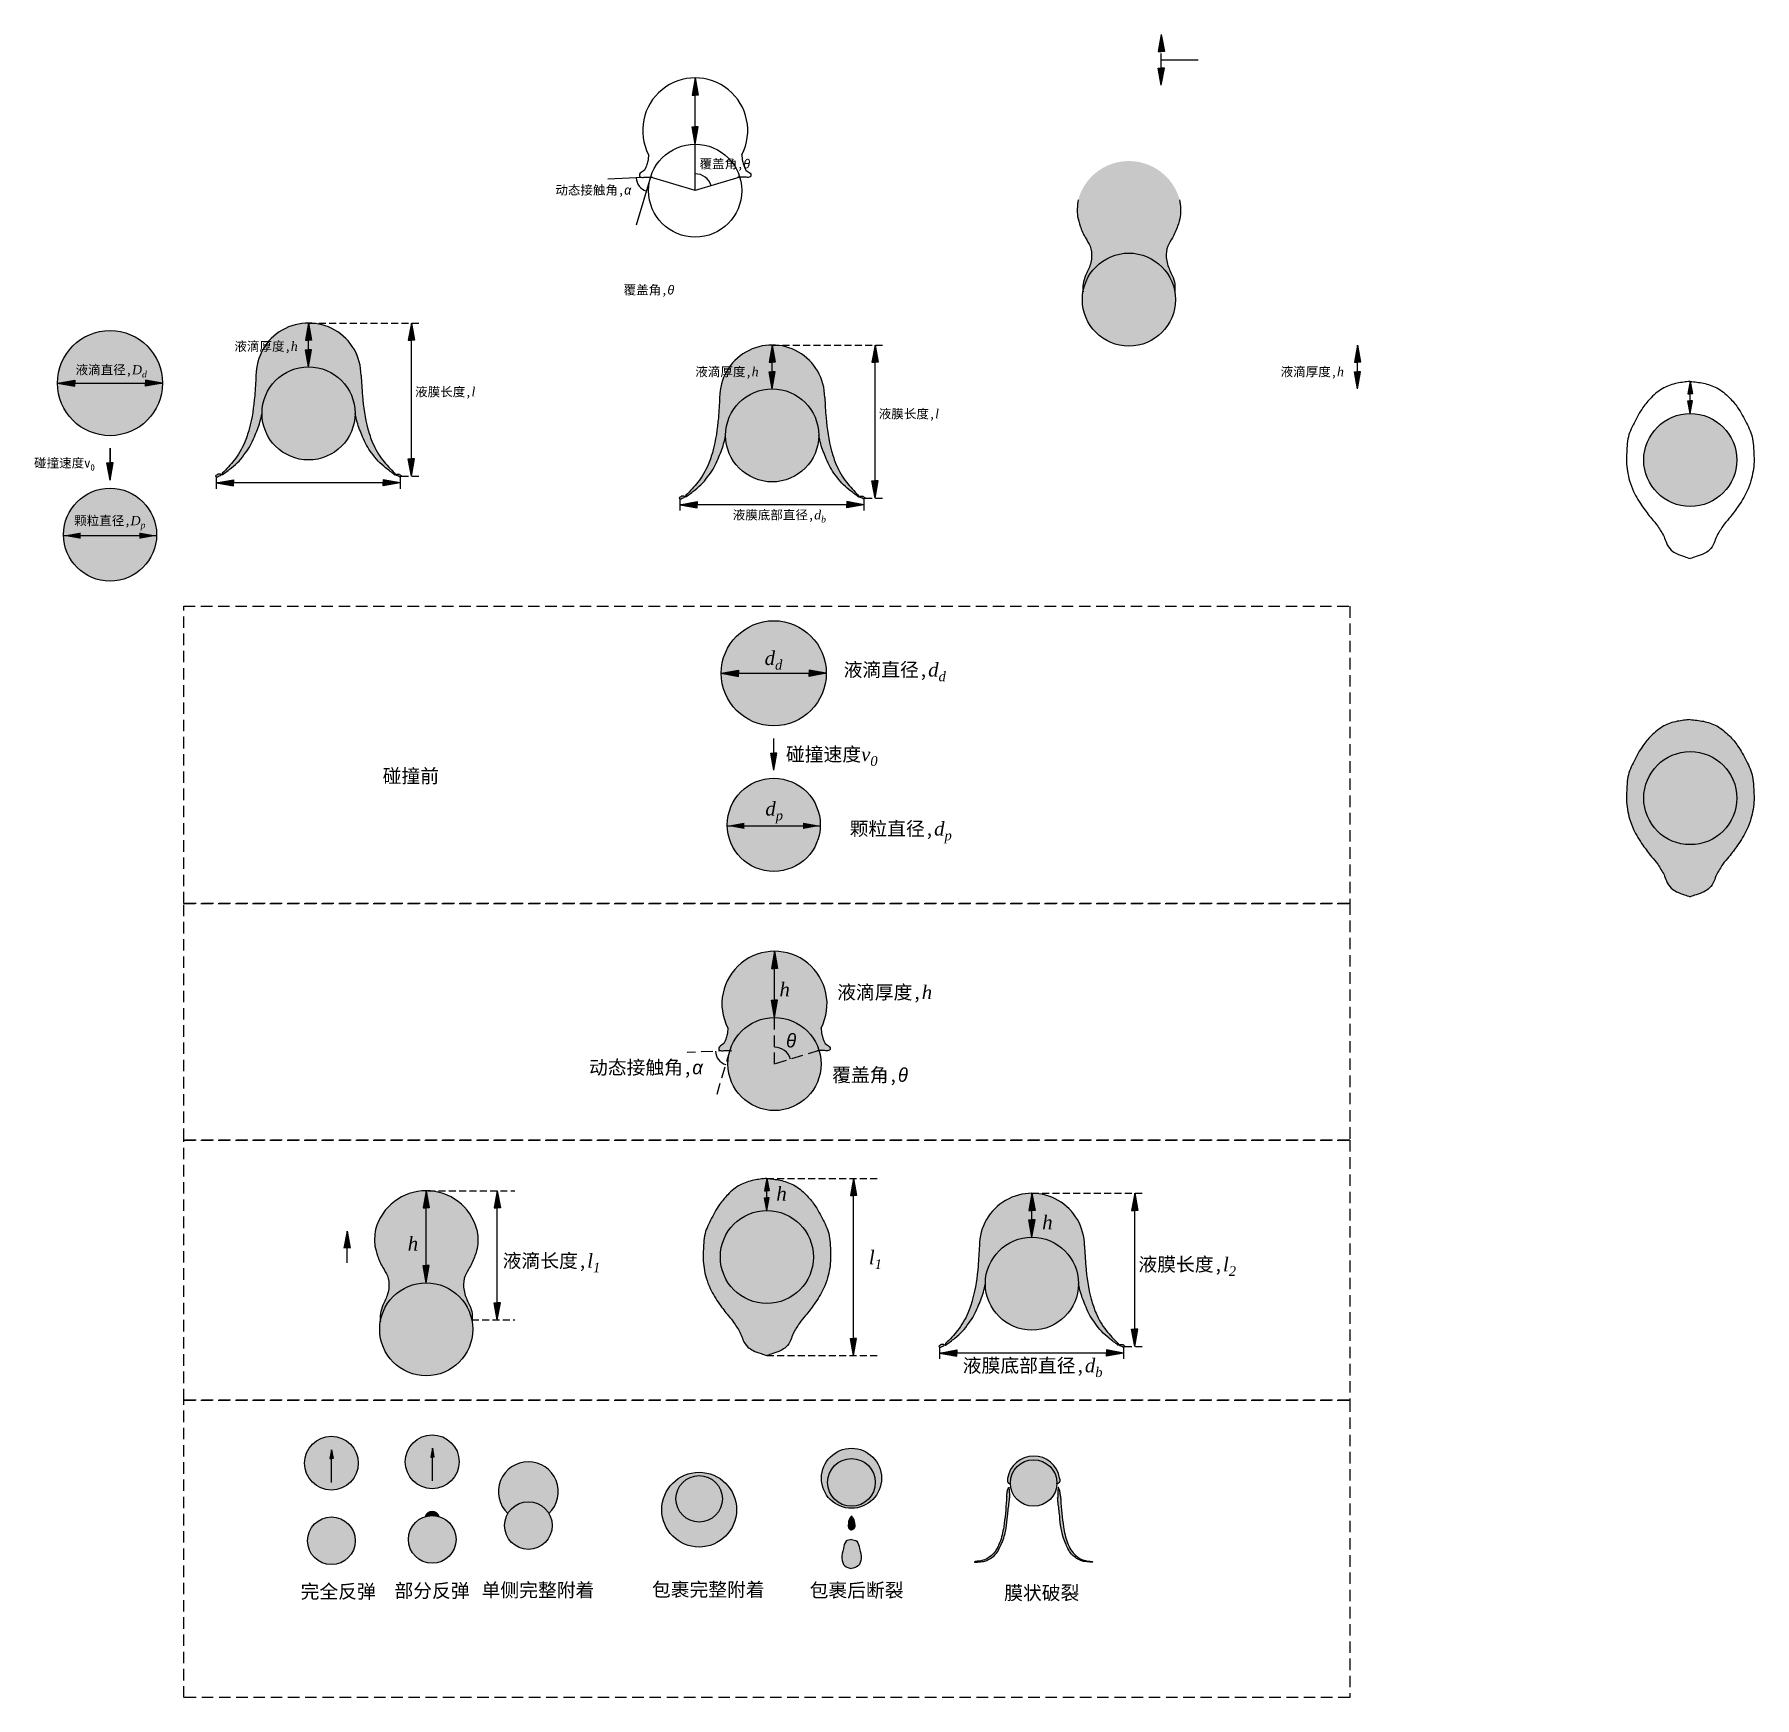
# Model space of a CAD drawing. Header units: millimetres. Extents: x -168 to 2937, y -666 to 1342.
# Drawn here: x 1452.2 to 1826.9, y 479.2 to 841.3 of the extents above; entities that cross this region are included whole.
import ezdxf

# ---------------------------------------------------------------- set-up
doc = ezdxf.new("R2010")
doc.units = ezdxf.units.MM
doc.linetypes.add('CENTER', pattern=[2, 1.25, -0.25, 0.25, -0.25])
doc.linetypes.add('DASHED', pattern=[0.75, 0.5, -0.25])
doc.styles.add('说明', font='', dxfattribs={"height": 3})
doc.styles.get('说明').set_extended_font_data('SimSun')

msp = doc.modelspace()

# ---------------------------------------------------------------- texts
at = {"color": 1, "attachment_point": 1, "style": '说明'}
for s, width, insert, char_height in [('\\A1;覆盖角,{\\fSymbol|b0|i1|c2|p18;q}', 34.05527986710558, (1597.075498111223, 814.155137769084), 2), ('\\A1;动态接触角,{\\fSymbol|b0|i1|c2|p18;a}', 34.05527986710558, (1565.677731083282, 808.4436343606276), 2), ('\\A1;覆盖角,{\\fSymbol|b0|i1|c2|p18;q}', 34.05527986710558, (1580.539256784656, 786.6994157286144), 2), ('\\A1;液滴厚度,{\\fTimes New Roman|b0|i1|c0|p18;h}', 34.05527986710558, (1596.15383151169, 768.8797312124567), 2), ('\\A1;液滴厚度,{\\fTimes New Roman|b0|i1|c0|p18;h}', 34.05527986710558, (1723.639318295915, 768.8797312124567), 2), ('\\A1;液膜长度,{\\fTimes New Roman|b0|i1|c186|p18;l}', 34.05527986710558, (1636.107841882689, 759.7203470638989), 2), ('\\A1;颗粒直径,{\\fTimes New Roman|b0|i1|c0|p18;D\\H0.7x;\\S^ p;}', 34.05527986710558, (1460.873267347956, 736.4539292363822), 2), ('\\A1;液膜底部直径,{\\fTimes New Roman|b0|i1|c186|p18;d\\H0.7x;\\S^ b;}', 34.05527986710558, (1604.316559266661, 737.7022722532303), 2), ('\\A1;{\\fTimes New Roman|b0|i1|c186|p18;d\\fTimes New Roman|b0|i1|c0|p18;\\H0.7x;\\S^ d;}', 34.05527986710558, (1611.25112771221, 707.005532546329), 3), ('\\A1;液滴直径,{\\fTimes New Roman|b0|i1|c186|p18;d\\fTimes New Roman|b0|i1|c0|p18;\\H0.7x;\\S^ d;}', 34.05527986710558, (1628.458258261278, 704.4833395835471), 3), ('\\A1;{\\fTimes New Roman|b0|i1|c186|p18;d\\fTimes New Roman|b0|i1|c0|p18;\\H0.7x;\\S^ p;}', 34.05527986710558, (1611.402105187235, 674.2189455501793), 3), ('\\A1;颗粒直径,{\\fTimes New Roman|b0|i1|c186|p18;d\\fTimes New Roman|b0|i1|c0|p18;\\H0.7x;\\S^ p;}', 34.05527986710558, (1629.756373331403, 669.8624293281446), 3), ('\\A1;{\\fTimes New Roman|b0|i1|c0|p18;h}', 34.05527986710558, (1614.484258810938, 634.8561498512967), 3), ('\\A1;液滴厚度,{\\fTimes New Roman|b0|i1|c0|p18;h}', 34.05527986710558, (1627.056863353641, 634.2506045377735), 3), ('\\A1;{\\fSymbol|b0|i1|c2|p18;q}', 6.210561500637596, (1615.939239009658, 623.7315230597799), 3), ('\\A1;动态接触角,{\\fSymbol|b0|i1|c2|p18;a}', 34.05527986710558, (1573.00819224008, 617.8833864943582), 3), ('\\A1;覆盖角,{\\fSymbol|b0|i1|c2|p18;q}', 34.05527986710558, (1625.963803699534, 616.249624139203), 3), ('\\A1;{\\fTimes New Roman|b0|i1|c0|p18;h}', 34.05527986710558, (1613.79142861849, 590.4005258746744), 3), ('\\A1;{\\fTimes New Roman|b0|i1|c0|p18;h}', 34.05527986710558, (1671.702032731785, 584.1549375926467), 3), ('\\A1;{\\fTimes New Roman|b0|i1|c0|p18;h}', 3.618538464088488, (1533.518419185921, 579.5146179686584), 3), ('\\A1;液滴长度,{\\fTimes New Roman|b0|i1|c186|p18;l\\H0.7x;\\S^ 1;}', 34.05527986710558, (1554.199850347367, 575.7818500375837), 3), ('\\A1;{\\fTimes New Roman|b0|i1|c186|p18;l\\H0.7x;\\S^ 1;}', 34.05527986710558, (1633.955211993632, 576.5041122080224), 3), ('\\A1;液膜长度,{\\fTimes New Roman|b0|i1|c186|p18;l\\H0.7x;\\S^ 2;}', 34.05527986710558, (1692.675789344454, 574.9955534440888), 3), ('\\A1;液膜底部直径,{\\fTimes New Roman|b0|i1|c186|p18;d\\H0.7x;\\S^ b;}', 34.05527986710558, (1654.406473801914, 552.9774786334202), 3)]:
    msp.add_mtext_dynamic_manual_height_columns(s, width=width, gutter_width=15, heights=[0], dxfattribs=dict(at, insert=insert, char_height=char_height))
at = {"attachment_point": 1, "style": '说明'}
for s, width, insert, char_height in [('\\A1;液滴厚度,{\\fTimes New Roman|b0|i1|c0|p18;h}', 34.05527986710558, (1495.77598806689, 774.4210419451571), 2), ('\\A1;液滴直径,{\\fTimes New Roman|b0|i1|c0|p18;D\\H0.7x;\\S^ d;}', 34.05527986710558, (1461.187570460126, 769.3049892494812), 2), ('\\A1;液膜长度,{\\fTimes New Roman|b0|i1|c186|p18;l}', 34.05527986710558, (1535.12696126883, 764.5081452290234), 2), ('\\A1;碰撞速度v{\\H0.7x;\\S^ 0;}', 34.05527986710558, (1452.136702929549, 749.019849366247), 2), ('\\A1;碰撞速度{\\fTimes New Roman|b0|i1|c0|p18;v\\H0.7x;\\S^ 0;}', 34.05527986710558, (1615.895394366823, 686.0701495796345), 3), ('\\A1;碰撞前', 34.05527986710558, (1528.068433499225, 681.3403513138646), 3), ('完全反弹', 34.05527986710558, (1510.187588071512, 503.7651521663153), 3), ('部分反弹', 34.05527986710558, (1530.628859893246, 503.9343536444511), 3), ('单侧完整附着', 52.59026289735402, (1549.606595215337, 504.0703545488619), 3), ('包裹完整附着', 52.59026289735402, (1586.698116329412, 504.1842152108403), 3), ('包裹后断裂', 52.59026289735402, (1621.044182727586, 504.0186627310204), 3), ('膜状破裂', 52.59026289735402, (1663.419563448868, 503.4707482187265), 3)]:
    msp.add_mtext_dynamic_manual_height_columns(s, width=width, gutter_width=15, heights=[0], dxfattribs=dict(at, insert=insert, char_height=char_height))

# ---------------------------------------------------------------- hatches: boundary and pattern name
for color, points in [(7, [(1697.641241413737, 841.3302379824449), (1697.641241413737, 837.5877067311645), (1696.968552460671, 837.5877067311645)]), (7, [(1698.313930366802, 837.5877067311645), (1697.641241413737, 841.3302379824449), (1697.641241413737, 837.5877067311645)]), (1, [(1596.127240983751, 831.8651170880817), (1596.127240983751, 828.1225858368012), (1595.454552030685, 828.1225858368012)]), (1, [(1596.799929936817, 828.1225858368012), (1596.127240983751, 831.8651170880817), (1596.127240983751, 828.1225858368012)]), (7, [(1697.641241413737, 830.2624668015851), (1697.641241413737, 834.0049980528655), (1696.968552460671, 834.0049980528655)]), (7, [(1698.313930366802, 834.0049980528655), (1697.641241413737, 830.2624668015851), (1697.641241413737, 834.0049980528655)]), (1, [(1596.127240983751, 817.4441549272904), (1596.127240983751, 821.1866861785708), (1595.454552030685, 821.1866861785708)]), (1, [(1596.799929936817, 821.1866861785708), (1596.127240983751, 817.4441549272904), (1596.127240983751, 821.1866861785708)]), (7, [(1511.916367674554, 778.4833882068109), (1511.916367674554, 774.7408569555305), (1511.243678721488, 774.7408569555305)]), (7, [(1512.589056627619, 774.7408569555305), (1511.916367674554, 778.4833882068109), (1511.916367674554, 774.7408569555305)]), (7, [(1534.30933112949, 778.4833882068109), (1534.30933112949, 774.7408569555305), (1533.636642176424, 774.7408569555305)]), (7, [(1534.982020082555, 774.7408569555305), (1534.30933112949, 778.4833882068109), (1534.30933112949, 774.7408569555305)]), (7, [(1511.916367674554, 768.9336937597144), (1511.916367674554, 772.6762250109948), (1511.243678721488, 772.6762250109948)]), (7, [(1512.589056627619, 772.6762250109948), (1511.916367674554, 768.9336937597144), (1511.916367674554, 772.6762250109948)]), (1, [(1612.897248288413, 773.6955900416864), (1612.897248288413, 769.953058790406), (1612.224559335347, 769.953058790406)]), (1, [(1613.569937241478, 769.953058790406), (1612.897248288413, 773.6955900416864), (1612.897248288413, 769.953058790406)]), (1, [(1635.290211743349, 773.6955900416864), (1635.290211743349, 769.953058790406), (1634.617522790283, 769.953058790406)]), (1, [(1635.962900696414, 769.953058790406), (1635.290211743349, 773.6955900416864), (1635.290211743349, 769.953058790406)]), (1, [(1740.382735072639, 773.6955900416864), (1740.382735072639, 769.953058790406), (1739.710046119573, 769.953058790406)]), (1, [(1741.055424025704, 769.953058790406), (1740.382735072639, 773.6955900416864), (1740.382735072639, 769.953058790406)]), (256, [(1457.235522005512, 765.3981533966369), (1460.978053256792, 765.3981533966369), (1460.978053256792, 766.0708423497025)]), (256, [(1460.978053256792, 764.7254644435711), (1457.235522005512, 765.3981533966369), (1460.978053256792, 765.3981533966369)]), (256, [(1480.128010724104, 765.3981533966369), (1476.385479472824, 765.3981533966369), (1476.385479472824, 766.0708423497025)]), (256, [(1476.385479472824, 764.7254644435711), (1480.128010724104, 765.3981533966369), (1476.385479472824, 765.3981533966369)]), (1, [(1612.897248288413, 764.1458955945899), (1612.897248288413, 767.8884268458703), (1612.224559335347, 767.8884268458703)]), (1, [(1613.569937241478, 767.8884268458703), (1612.897248288413, 764.1458955945899), (1612.897248288413, 767.8884268458703)]), (1, [(1740.382735072639, 764.1458955945899), (1740.382735072639, 767.8884268458703), (1739.710046119573, 767.8884268458703)]), (1, [(1741.055424025704, 767.8884268458703), (1740.382735072639, 764.1458955945899), (1740.382735072639, 767.8884268458703)]), (1, [(1812.851507189168, 765.842597832537), (1812.851507189168, 763.0761187315906), (1812.354255515062, 763.0761187315906)]), (1, [(1813.348758863274, 763.0761187315906), (1812.851507189168, 765.842597832537), (1812.851507189168, 763.0761187315906)]), (1, [(1812.851507189168, 758.7834636972432), (1812.851507189168, 761.5499427981898), (1812.354255515062, 761.5499427981898)]), (1, [(1813.348758863274, 761.5499427981898), (1812.851507189168, 758.7834636972432), (1812.851507189168, 761.5499427981898)]), (7, [(1468.681766364808, 744.2689925257772), (1468.681766364808, 748.0115237770576), (1468.009077411742, 748.0115237770576)]), (7, [(1469.354455317874, 748.0115237770576), (1468.681766364808, 744.2689925257772), (1468.681766364808, 748.0115237770576)]), (7, [(1534.30933112949, 745.1388998500304), (1534.30933112949, 748.8814311013108), (1533.636642176424, 748.8814311013108)]), (7, [(1534.982020082555, 748.8814311013108), (1534.30933112949, 745.1388998500304), (1534.30933112949, 748.8814311013108)]), (7, [(1495.557790617212, 744.369880892756), (1491.815259365932, 743.6971919396905), (1495.557790617212, 743.6971919396905)]), (7, [(1491.815259365932, 743.6971919396905), (1495.557790617212, 743.6971919396905), (1495.557790617212, 743.0245029866247)]), (7, [(1528.150520145363, 744.369880892756), (1531.893051396643, 743.6971919396905), (1528.150520145363, 743.6971919396905)]), (7, [(1531.893051396642, 743.6971919396904), (1528.150520145363, 743.6971919396904), (1528.150520145363, 743.0245029866247)]), (1, [(1635.290211743349, 740.3511016849059), (1635.290211743349, 744.0936329361863), (1634.617522790283, 744.0936329361863)]), (1, [(1635.962900696414, 744.0936329361863), (1635.290211743349, 740.3511016849059), (1635.290211743349, 744.0936329361863)]), (1, [(1596.538671231071, 739.5820827276315), (1592.796139979791, 738.909393774566), (1596.538671231071, 738.909393774566)]), (1, [(1592.796139979791, 738.909393774566), (1596.538671231071, 738.909393774566), (1596.538671231071, 738.2367048215002)]), (1, [(1629.131400759222, 739.5820827276315), (1632.873932010502, 738.909393774566), (1629.131400759222, 738.909393774566)]), (1, [(1632.873932010501, 738.9093937745658), (1629.131400759222, 738.9093937745658), (1629.131400759222, 738.2367048215002)]), (1, [(1458.545387505205, 732.1770525952552), (1462.287918756485, 732.1770525952552), (1462.287918756485, 732.8497415483208)]), (1, [(1462.287918756485, 731.5043636421894), (1458.545387505205, 732.1770525952552), (1462.287918756485, 732.1770525952552)]), (1, [(1478.818145224411, 732.1770525952552), (1475.075613973131, 732.1770525952552), (1475.075613973131, 732.8497415483208)]), (1, [(1475.075613973131, 731.5043636421894), (1478.818145224411, 732.1770525952552), (1475.075613973131, 732.1770525952552)]), (1, [(1601.79531048502, 702.2144593609628), (1605.5378417363, 702.2144593609628), (1605.5378417363, 702.8871483140284)]), (1, [(1605.5378417363, 701.541770407897), (1601.79531048502, 702.2144593609628), (1605.5378417363, 702.2144593609628)]), (1, [(1624.687799203612, 702.2144593609628), (1620.945267952332, 702.2144593609628), (1620.945267952332, 702.8871483140284)]), (1, [(1620.945267952332, 701.541770407897), (1624.687799203612, 702.2144593609628), (1620.945267952332, 702.2144593609628)]), (7, [(1613.241554844316, 681.0852984901031), (1613.241554844316, 684.8278297413835), (1612.56886589125, 684.8278297413835)]), (7, [(1613.914243797381, 684.8278297413835), (1613.241554844316, 681.0852984901031), (1613.241554844316, 684.8278297413835)]), (1, [(1603.105175984713, 668.9933585595811), (1606.847707235993, 668.9933585595811), (1606.847707235993, 669.6660475126467)]), (1, [(1603.105175984713, 668.9933585595811), (1606.847707235993, 668.9933585595811), (1606.847707235993, 669.6660475126467)]), (1, [(1606.847707235993, 668.3206696065154), (1603.105175984713, 668.9933585595811), (1606.847707235993, 668.9933585595811)]), (1, [(1606.847707235993, 668.3206696065154), (1603.105175984713, 668.9933585595811), (1606.847707235993, 668.9933585595811)]), (1, [(1623.377933703919, 668.9933585595811), (1619.635402452639, 668.9933585595811), (1619.635402452639, 669.6660475126467)]), (1, [(1623.377933703919, 668.9933585595811), (1619.635402452639, 668.9933585595811), (1619.635402452639, 669.6660475126467)]), (1, [(1619.635402452639, 668.3206696065154), (1623.377933703919, 668.9933585595811), (1619.635402452639, 668.9933585595811)]), (1, [(1619.635402452639, 668.3206696065154), (1623.377933703919, 668.9933585595811), (1619.635402452639, 668.9933585595811)]), (1, [(1613.396329094283, 641.672747223568), (1613.396329094283, 637.9302159722876), (1612.723640141217, 637.9302159722876)]), (1, [(1614.069018047349, 637.9302159722876), (1613.396329094283, 641.672747223568), (1613.396329094283, 637.9302159722876)]), (1, [(1613.396329094283, 627.2517850627767), (1613.396329094283, 630.9943163140571), (1612.723640141217, 630.9943163140571)]), (1, [(1614.069018047349, 630.9943163140571), (1613.396329094283, 627.2517850627767), (1613.396329094283, 630.9943163140571)]), (1, [(1611.740800767606, 592.2898807689369), (1611.740800767606, 589.5234016679905), (1611.2435490935, 589.5234016679905)]), (1, [(1612.238052441712, 589.5234016679905), (1611.740800767606, 592.2898807689369), (1611.740800767606, 589.5234016679905)]), (1, [(1630.606992062594, 592.1997900318833), (1630.606992062594, 588.4572587806028), (1629.934303109529, 588.4572587806028)]), (1, [(1631.27968101566, 588.4572587806028), (1630.606992062594, 592.1997900318833), (1630.606992062594, 588.4572587806028)]), (1, [(1537.54607421734, 589.5297433603945), (1537.54607421734, 585.7872121091141), (1536.873385264274, 585.7872121091141)]), (1, [(1538.218763170406, 585.7872121091141), (1537.54607421734, 589.5297433603945), (1537.54607421734, 585.7872121091141)]), (1, [(1553.02445267181, 589.5222178077181), (1553.02445267181, 585.7796865564377), (1552.351763718745, 585.7796865564377)]), (1, [(1553.697141624876, 585.7796865564377), (1553.02445267181, 589.5222178077181), (1553.02445267181, 585.7796865564377)]), (1, [(1669.465195750177, 588.9707964218763), (1669.465195750177, 585.2282651705959), (1668.792506797112, 585.2282651705959)]), (1, [(1670.137884703243, 585.2282651705959), (1669.465195750177, 588.9707964218763), (1669.465195750177, 585.2282651705959)]), (1, [(1691.858159205113, 588.9707964218763), (1691.858159205113, 585.2282651705959), (1691.185470252047, 585.2282651705959)]), (1, [(1692.530848158179, 585.2282651705959), (1691.858159205113, 588.9707964218763), (1691.858159205113, 585.2282651705959)]), (1, [(1611.740800767606, 585.2307466336431), (1611.740800767606, 587.9972257345897), (1611.2435490935, 587.9972257345897)]), (1, [(1612.238052441712, 587.9972257345897), (1611.740800767606, 585.2307466336431), (1611.740800767606, 587.9972257345897)]), (7, [(1520.307455421746, 580.7386523496874), (1520.307455421746, 576.996121098407), (1519.63476646868, 576.996121098407)]), (7, [(1520.980144374811, 576.996121098407), (1520.307455421746, 580.7386523496874), (1520.307455421746, 576.996121098407)]), (1, [(1669.465195750177, 579.4211019747798), (1669.465195750177, 583.1636332260603), (1668.792506797112, 583.1636332260603)]), (1, [(1670.137884703243, 583.1636332260603), (1669.465195750177, 579.4211019747798), (1669.465195750177, 583.1636332260603)]), (1, [(1537.54607421734, 569.4878774401521), (1537.54607421734, 573.2304086914326), (1536.873385264274, 573.2304086914326)]), (1, [(1538.218763170406, 573.2304086914326), (1537.54607421734, 569.4878774401521), (1537.54607421734, 573.2304086914326)]), (1, [(1553.02445267181, 561.39506815089), (1553.02445267181, 565.1375994021704), (1552.351763718744, 565.1375994021704)]), (1, [(1553.697141624876, 565.1375994021704), (1553.02445267181, 561.39506815089), (1553.02445267181, 565.1375994021704)]), (1, [(1691.858159205113, 555.6263080650958), (1691.858159205113, 559.3688393163762), (1691.185470252047, 559.3688393163762)]), (1, [(1692.530848158179, 559.3688393163762), (1691.858159205113, 555.6263080650958), (1691.858159205113, 559.3688393163762)]), (1, [(1630.606992062594, 553.6297922444218), (1630.606992062594, 557.3723234957022), (1629.934303109529, 557.3723234957022)]), (1, [(1631.27968101566, 557.3723234957022), (1630.606992062594, 553.6297922444218), (1630.606992062594, 557.3723234957022)]), (1, [(1653.106618692836, 554.8572891078214), (1649.364087441555, 554.1846001547559), (1653.106618692836, 554.1846001547559)]), (1, [(1685.699348220986, 554.8572891078214), (1689.441879472267, 554.1846001547559), (1685.699348220986, 554.1846001547559)]), (1, [(1649.364087441555, 554.1846001547559), (1653.106618692836, 554.1846001547559), (1653.106618692836, 553.5119112016902)]), (1, [(1689.441879472266, 554.1846001547558), (1685.699348220986, 554.1846001547558), (1685.699348220986, 553.5119112016902)]), (7, [(1516.924083998739, 533.1426215320241), (1516.924083998739, 531.2264455313685), (1516.579667254769, 531.2264455313685)]), (7, [(1517.268500742708, 531.2264455313685), (1516.924083998739, 533.1426215320241), (1516.924083998739, 531.2264455313685)]), (7, [(1538.881097894056, 533.4476194752378), (1538.881097894056, 531.5314434745823), (1538.536681150086, 531.5314434745823)]), (7, [(1539.225514638026, 531.5314434745823), (1538.881097894056, 533.4476194752378), (1538.881097894056, 531.5314434745823)])]:
    msp.add_hatch(color=color).paths.add_polyline_path(points)
h = msp.add_hatch(color=151)
h.set_gradient(color1=(61, 117, 240), one_color=1, tint=1, name='SPHERICAL')
edge = h.paths.add_edge_path()
edge.add_spline(control_points=[(1679.549575959868, 805.3345770509167), (1679.452712573076, 804.6721247318276), (1679.276110103443, 803.4643338477721), (1679.381969551563, 801.512946094297), (1680.001637751443, 799.3741177346001), (1680.935667189901, 797.2043401104706), (1682.335514916653, 795.1519369429128), (1682.560910955009, 793.0707818316903), (1682.173072765881, 790.8843393724133), (1681.216909160887, 789.0807380680822), (1680.482666579102, 787.0715931581628), (1680.560516471723, 785.8505806418569), (1680.597195384227, 785.2753016049261)], knot_values=[0, 0, 0, 0, 2.004729046212919, 3.655045649694056, 5.816587179930425, 8.645872304213515, 10.72763286468311, 13.17016285666903, 14.6748636447475, 17.34330913605362, 19.26491273254486, 20.97685473595859, 20.97685473595859, 20.97685473595859, 20.97685473595859], degree=3, periodic=0)
edge.add_arc((1690.588539930522, 783.5783444181828), 10.13442793335742, 9.6392870179277, 170.3607129820723, ccw=False)
edge.add_spline(control_points=[(1700.579884476816, 785.2753016049261), (1700.616563389321, 785.8505806418569), (1700.694413281941, 787.0715931581628), (1699.960170700156, 789.080738068082), (1699.004007095163, 790.8843393724137), (1698.616168906034, 793.0707818316898), (1698.84156494439, 795.1519369429129), (1700.241412671141, 797.2043401104709), (1701.1754421096, 799.3741177345998), (1701.795110309481, 801.5129460942971), (1701.9009697576, 803.4643338477724), (1701.724367287967, 804.6721247318276), (1701.627503901175, 805.3345770509167)], knot_values=[0, 0, 0, 0, 1.711942003413728, 3.633545599904966, 6.301991091211091, 7.806691879289562, 10.24922187127548, 12.33098243174507, 15.16026755602816, 17.32180908626453, 18.97212568974567, 20.97685473595859, 20.97685473595859, 20.97685473595859, 20.97685473595859], degree=3, periodic=0)
edge.add_arc((1690.588539930522, 802.3083939124836), 11.44624435929649, 15.33024560244401, 164.6697543975576)
h = msp.add_hatch(color=151)
h.set_gradient(color1=(52, 60, 57), one_color=1, tint=1, name='SPHERICAL')
h.paths.add_polyline_path([(1680.454111997164, 783.5783444181828, 1), (1700.722967863879, 783.5783444181828, 1)])
h = msp.add_hatch(color=151)
h.set_gradient(color1=(61, 117, 240), one_color=1, tint=1, name='SPHERICAL')
h.paths.add_polyline_path([(1480.128010724104, 765.3981533966369, 1), (1457.235522005512, 765.3981533966369, 1)])
h = msp.add_hatch(color=151)
h.set_gradient(color1=(61, 117, 240), one_color=1, tint=1, name='SPHERICAL')
edge = h.paths.add_edge_path()
edge.add_spline(control_points=[(1500.470123315258, 767.0371438475145), (1500.391414715841, 765.5771720033954), (1500.180810723941, 761.6706624134251), (1499.494396707467, 756.7073569858605), (1497.906415862933, 751.978636097268), (1495.991783423049, 748.6299620317174), (1494.048736137432, 746.6822990002323), (1493.143112545486, 745.7755411231016)], knot_values=[0, 0, 0, 0, 4.388875556807723, 11.74350349352159, 14.92363018966222, 19.32006269814245, 23.15354980542694, 23.15354980542694, 23.15354980542694, 23.15354980542694], degree=3, periodic=0)
edge.add_spline(control_points=[(1493.143112545486, 745.7755411231014), (1493.142305723276, 745.7734029020321), (1493.14149924899, 745.7712646577786), (1493.14069316152, 745.7691263877493)], knot_values=[0.06132362243088227, 0.06132362243088227, 0.06132362243088227, 0.06132362243088227, 0.06817903491146154, 0.06817903491146154, 0.06817903491146154, 0.06817903491146154], degree=3, periodic=0)
edge.add_line((1493.14069316152, 745.7691263877497), (1493.282887782586, 745.5385887085221))
edge.add_spline(control_points=[(1493.282887782586, 745.5385887085221), (1493.901481549916, 745.99690311475), (1495.111650423875, 746.8984225353405), (1496.844180506775, 748.3799231525288), (1498.1234601539, 750.1268336400287), (1499.353950754331, 751.8371376654679), (1500.312948884453, 754.1423895668919), (1501.275302175326, 756.4215752379394), (1501.648083210486, 758.1710664295705), (1501.781939741196, 758.799265826357)], knot_values=[0.1895379680071209, 0.1895379680071209, 0.1895379680071209, 0.1895379680071209, 2.501062672533097, 4.719677324219342, 6.988127200360685, 8.975374004800837, 11.01697941793548, 14.45045649582578, 16.37404876603332, 16.37404876603332, 16.37404876603332, 16.37404876603332], degree=3, periodic=0)
edge.add_arc((1511.916367674554, 758.7992658263576), 10.13442793335741, 0, 180, ccw=False)
edge.add_spline(control_points=[(1522.050795607911, 758.799265826357), (1522.184652138622, 758.1710664295705), (1522.557433173782, 756.4215752379394), (1523.519786464655, 754.1423895668919), (1524.478784594777, 751.8371376654679), (1525.709275195207, 750.1268336400287), (1526.988554842333, 748.3799231525288), (1528.718702090155, 746.9004601170678), (1529.926258335847, 746.0006250439399), (1530.542340727823, 745.5441506294644)], knot_values=[0.1988884070354224, 0.1988884070354224, 0.1988884070354224, 0.1988884070354224, 2.122480677242963, 5.555957755133262, 7.597563168267907, 9.58480997270806, 11.8532598488494, 14.07187450053565, 16.37404876603332, 16.37404876603332, 16.37404876603332, 16.37404876603332], degree=3, periodic=0)
edge.add_line((1530.542340727823, 745.5441506294645), (1530.690015119268, 745.7745013425316))
edge.add_spline(control_points=[(1530.690015119268, 745.7745013425314), (1530.689884356638, 745.7748479366712), (1530.689753584701, 745.7751945301909), (1530.689622803622, 745.7755411231014)], knot_values=[0.06132362243088228, 0.06132362243088228, 0.06132362243088228, 0.06132362243088228, 0.06243484399656621, 0.06243484399656621, 0.06243484399656621, 0.06243484399656621], degree=3, periodic=0)
edge.add_spline(control_points=[(1530.667915358127, 745.8329184071322), (1530.675160453336, 745.8137932641698), (1530.682405548544, 745.7946681212075), (1530.689622803622, 745.7755411231014)], knot_values=[0, 0, 0, 0, 0.06132362243088227, 0.06132362243088227, 0.06132362243088227, 0.06132362243088227], degree=3, periodic=0)
edge.add_spline(control_points=[(1530.689622803622, 745.7755411231016), (1529.783999211676, 746.6822990002323), (1527.840951926059, 748.6299620317174), (1525.926319486175, 751.978636097268), (1524.338338641641, 756.7073569858605), (1523.651924625167, 761.6706624134251), (1523.441320633267, 765.5771720033954), (1523.36261203385, 767.0371438475145)], knot_values=[0, 0, 0, 0, 3.833487107284494, 8.229919615764722, 11.41004631190535, 18.76467424861922, 23.15354980542694, 23.15354980542694, 23.15354980542694, 23.15354980542694], degree=3, periodic=0)
edge.add_arc((1511.916367674554, 767.0371438475145), 11.44624435929632, 0, 180)
edge = h.paths.add_edge_path()
edge.add_spline(control_points=[(1492.636044681666, 745.5639982180971), (1492.565543549821, 745.560228092356), (1492.399135835091, 745.5519070041898), (1492.091668136863, 745.5833162417168), (1491.91717153677, 745.3326230098749), (1491.509570747319, 745.1699573447002), (1491.968746232658, 744.8477366033626), (1492.294973351889, 745.1785130778569), (1492.715356864209, 745.1652997140495), (1492.844786906254, 745.5408722086966), (1492.698366213513, 745.5583051390041), (1492.636044681635, 745.5639982180679)], knot_values=[0.01079668500507544, 0.01079668500507544, 0.01079668500507544, 0.01079668500507544, 0.2262363860270719, 0.5180439183815571, 0.8454294520123344, 1.144447985954609, 1.438247578027268, 1.927142122641175, 2.365924582066874, 2.589448993959059, 2.746207532359739, 2.746207532359739, 2.746207532359739, 2.746207532359739], degree=3, periodic=0)
edge = h.paths.add_edge_path()
edge.add_spline(control_points=[(1493.281898318035, 745.5378556191168), (1493.282117126932, 745.5382809898512), (1493.282335153425, 745.5387065994662), (1493.28255240859, 745.5391324445793)], knot_values=[0.7589054901049456, 0.7589054901049456, 0.7589054901049456, 0.7589054901049456, 0.7603815877751204, 0.7603815877751204, 0.7603815877751204, 0.7603815877751204], degree=3, periodic=0)
edge.add_line((1493.28255240859, 745.5391324445792), (1493.14069316152, 745.7691263877497))
edge.add_spline(control_points=[(1493.14069316152, 745.7691263877493), (1493.134659066996, 745.7531200311626), (1493.108266630041, 745.6828513317466), (1493.068277425921, 745.573268494707), (1493.016974294086, 745.467162540561), (1493.044808677574, 745.3496103405847), (1493.200574257871, 745.4153101939744), (1493.259436397206, 745.4941890047971), (1493.281898318035, 745.5378556191168)], knot_values=[0.06817903491146154, 0.06817903491146154, 0.06817903491146154, 0.06817903491146154, 0.1194963031773979, 0.2934440612063773, 0.4192323021146275, 0.4684394448163596, 0.6073760536280269, 0.7589054901049456, 0.7589054901049456, 0.7589054901049456, 0.7589054901049456], degree=3, periodic=0)
edge = h.paths.add_edge_path()
edge.add_spline(control_points=[(1530.550837031073, 745.5378556191168), (1530.573298951902, 745.4941890047971), (1530.632161091237, 745.4153101939744), (1530.787926671534, 745.3496103405847), (1530.815761055022, 745.467162540561), (1530.764457923187, 745.573268494707), (1530.723814386393, 745.6846444064614), (1530.696729807594, 745.7567036611557), (1530.690015119268, 745.7745013425314)], knot_values=[0.06243484399656618, 0.06243484399656618, 0.06243484399656618, 0.06243484399656618, 0.2139642804734848, 0.3529008892851522, 0.4021080319868843, 0.5278962728951344, 0.7018440309241138, 0.7589054901049456, 0.7589054901049456, 0.7589054901049456, 0.7589054901049456], degree=3, periodic=0)
edge.add_line((1530.690015119268, 745.7745013425316), (1530.54536474192, 745.5488676545132))
edge.add_spline(control_points=[(1530.54536474192, 745.5488676545136), (1530.54713579246, 745.5451807803214), (1530.548957548277, 745.5415093872439), (1530.550837031073, 745.5378556191168)], knot_values=[0.7589054901049456, 0.7589054901049456, 0.7589054901049456, 0.7589054901049456, 0.7715845913801368, 0.7715845913801368, 0.7715845913801368, 0.7715845913801368], degree=3, periodic=0)
edge = h.paths.add_edge_path()
edge.add_spline(control_points=[(1531.196690667442, 745.5639982180971), (1531.267191799286, 745.5602280923559), (1531.433599514017, 745.5519070041898), (1531.741067212245, 745.5833162417166), (1531.915563812338, 745.332623009875), (1532.323164601788, 745.1699573447002), (1531.86398911645, 744.8477366033623), (1531.537761997219, 745.1785130778567), (1531.117378484899, 745.1652997140495), (1530.987948442853, 745.5408722086962), (1531.134369135594, 745.5583051390041), (1531.196690667471, 745.5639982180679)], knot_values=[0.01079668500434229, 0.01079668500434229, 0.01079668500434229, 0.01079668500434229, 0.2262363860268662, 0.5180439183811691, 0.8454294520120744, 1.144447985954322, 1.438247578027152, 1.927142122640951, 2.365924582066726, 2.589448993958898, 2.746207532359041, 2.746207532359041, 2.746207532359041, 2.746207532359041], degree=3, periodic=0)
h = msp.add_hatch(color=151)
h.set_gradient(color1=(61, 117, 240), one_color=1, tint=1, name='SPHERICAL')
edge = h.paths.add_edge_path()
edge.add_spline(control_points=[(1601.451003929116, 762.24934568239), (1601.3722953297, 760.7893738382709), (1601.1616913378, 756.8828642483006), (1600.475277321326, 751.919558820736), (1598.887296476792, 747.1908379321435), (1596.972664036908, 743.8421638665928), (1595.029616751291, 741.8945008351078), (1594.123993159345, 740.987742957977)], knot_values=[0, 0, 0, 0, 4.388875556807723, 11.74350349352159, 14.92363018966222, 19.32006269814245, 23.15354980542694, 23.15354980542694, 23.15354980542694, 23.15354980542694], degree=3, periodic=0)
edge.add_spline(control_points=[(1594.123993159345, 740.9877429579769), (1594.123186337135, 740.9856047369076), (1594.122379862849, 740.9834664926541), (1594.121573775379, 740.9813282226248)], knot_values=[0.06132362243088227, 0.06132362243088227, 0.06132362243088227, 0.06132362243088227, 0.06817903491146154, 0.06817903491146154, 0.06817903491146154, 0.06817903491146154], degree=3, periodic=0)
edge.add_line((1594.121573775379, 740.9813282226252), (1594.263768396445, 740.7507905433976))
edge.add_spline(control_points=[(1594.263768396445, 740.7507905433976), (1594.882362163775, 741.2091049496255), (1596.092531037734, 742.110624370216), (1597.825061120634, 743.5921249874043), (1599.104340767759, 745.3390354749042), (1600.334831368189, 747.0493395003434), (1601.293829498312, 749.3545914017674), (1602.256182789185, 751.6337770728148), (1602.628963824345, 753.383268264446), (1602.762820355055, 754.0114676612325)], knot_values=[0.1895379680071209, 0.1895379680071209, 0.1895379680071209, 0.1895379680071209, 2.501062672533097, 4.719677324219342, 6.988127200360685, 8.975374004800837, 11.01697941793548, 14.45045649582578, 16.37404876603332, 16.37404876603332, 16.37404876603332, 16.37404876603332], degree=3, periodic=0)
edge.add_arc((1612.897248288413, 754.011467661233), 10.13442793335741, 0, 180, ccw=False)
edge.add_spline(control_points=[(1623.03167622177, 754.0114676612325), (1623.165532752481, 753.383268264446), (1623.538313787641, 751.6337770728148), (1624.500667078514, 749.3545914017674), (1625.459665208636, 747.0493395003434), (1626.690155809066, 745.3390354749042), (1627.969435456192, 743.5921249874043), (1629.699582704014, 742.1126619519433), (1630.907138949706, 741.2128268788153), (1631.523221341682, 740.7563524643399)], knot_values=[0.1988884070354224, 0.1988884070354224, 0.1988884070354224, 0.1988884070354224, 2.122480677242963, 5.555957755133262, 7.597563168267907, 9.58480997270806, 11.8532598488494, 14.07187450053565, 16.37404876603332, 16.37404876603332, 16.37404876603332, 16.37404876603332], degree=3, periodic=0)
edge.add_line((1631.523221341682, 740.75635246434), (1631.670895733127, 740.9867031774071))
edge.add_spline(control_points=[(1631.670895733127, 740.9867031774069), (1631.670764970497, 740.9870497715467), (1631.67063419856, 740.9873963650664), (1631.670503417481, 740.9877429579769)], knot_values=[0.06132362243088228, 0.06132362243088228, 0.06132362243088228, 0.06132362243088228, 0.06243484399656621, 0.06243484399656621, 0.06243484399656621, 0.06243484399656621], degree=3, periodic=0)
edge.add_spline(control_points=[(1631.648795971986, 741.0451202420077), (1631.656041067195, 741.0259950990453), (1631.663286162403, 741.0068699560829), (1631.670503417481, 740.9877429579769)], knot_values=[0, 0, 0, 0, 0.06132362243088227, 0.06132362243088227, 0.06132362243088227, 0.06132362243088227], degree=3, periodic=0)
edge.add_spline(control_points=[(1631.670503417481, 740.987742957977), (1630.764879825535, 741.8945008351078), (1628.821832539918, 743.8421638665928), (1626.907200100034, 747.1908379321435), (1625.3192192555, 751.919558820736), (1624.632805239026, 756.8828642483006), (1624.422201247125, 760.7893738382709), (1624.343492647709, 762.24934568239)], knot_values=[0, 0, 0, 0, 3.833487107284494, 8.229919615764722, 11.41004631190535, 18.76467424861922, 23.15354980542694, 23.15354980542694, 23.15354980542694, 23.15354980542694], degree=3, periodic=0)
edge.add_arc((1612.897248288413, 762.24934568239), 11.44624435929632, 0, 180)
edge = h.paths.add_edge_path()
edge.add_spline(control_points=[(1593.616925295525, 740.7762000529726), (1593.54642416368, 740.7724299272315), (1593.38001644895, 740.7641088390653), (1593.072548750722, 740.7955180765923), (1592.898052150628, 740.5448248447503), (1592.490451361178, 740.3821591795756), (1592.949626846517, 740.0599384382381), (1593.275853965748, 740.3907149127324), (1593.696237478068, 740.377501548925), (1593.825667520113, 740.753074043572), (1593.679246827372, 740.7705069738796), (1593.616925295494, 740.7762000529434)], knot_values=[0.01079668500507544, 0.01079668500507544, 0.01079668500507544, 0.01079668500507544, 0.2262363860270719, 0.5180439183815571, 0.8454294520123344, 1.144447985954609, 1.438247578027268, 1.927142122641175, 2.365924582066874, 2.589448993959059, 2.746207532359739, 2.746207532359739, 2.746207532359739, 2.746207532359739], degree=3, periodic=0)
edge = h.paths.add_edge_path()
edge.add_spline(control_points=[(1594.262778931894, 740.7500574539923), (1594.262997740791, 740.7504828247266), (1594.263215767284, 740.7509084343417), (1594.263433022449, 740.7513342794548)], knot_values=[0.7589054901049456, 0.7589054901049456, 0.7589054901049456, 0.7589054901049456, 0.7603815877751204, 0.7603815877751204, 0.7603815877751204, 0.7603815877751204], degree=3, periodic=0)
edge.add_line((1594.263433022449, 740.7513342794547), (1594.121573775379, 740.9813282226252))
edge.add_spline(control_points=[(1594.121573775379, 740.9813282226248), (1594.115539680855, 740.965321866038), (1594.0891472439, 740.8950531666221), (1594.04915803978, 740.7854703295825), (1593.997854907945, 740.6793643754365), (1594.025689291433, 740.5618121754602), (1594.18145487173, 740.6275120288499), (1594.240317011065, 740.7063908396726), (1594.262778931894, 740.7500574539923)], knot_values=[0.06817903491146154, 0.06817903491146154, 0.06817903491146154, 0.06817903491146154, 0.1194963031773979, 0.2934440612063773, 0.4192323021146275, 0.4684394448163596, 0.6073760536280269, 0.7589054901049456, 0.7589054901049456, 0.7589054901049456, 0.7589054901049456], degree=3, periodic=0)
edge = h.paths.add_edge_path()
edge.add_spline(control_points=[(1631.531717644932, 740.7500574539923), (1631.554179565761, 740.7063908396726), (1631.613041705096, 740.6275120288499), (1631.768807285393, 740.5618121754602), (1631.796641668881, 740.6793643754365), (1631.745338537046, 740.7854703295825), (1631.704695000252, 740.8968462413369), (1631.677610421453, 740.9689054960312), (1631.670895733127, 740.9867031774069)], knot_values=[0.06243484399656618, 0.06243484399656618, 0.06243484399656618, 0.06243484399656618, 0.2139642804734848, 0.3529008892851522, 0.4021080319868843, 0.5278962728951344, 0.7018440309241138, 0.7589054901049456, 0.7589054901049456, 0.7589054901049456, 0.7589054901049456], degree=3, periodic=0)
edge.add_line((1631.670895733127, 740.9867031774071), (1631.526245355779, 740.7610694893887))
edge.add_spline(control_points=[(1631.526245355779, 740.7610694893891), (1631.528016406319, 740.7573826151969), (1631.529838162136, 740.7537112221194), (1631.531717644932, 740.7500574539923)], knot_values=[0.7589054901049456, 0.7589054901049456, 0.7589054901049456, 0.7589054901049456, 0.7715845913801368, 0.7715845913801368, 0.7715845913801368, 0.7715845913801368], degree=3, periodic=0)
edge = h.paths.add_edge_path()
edge.add_spline(control_points=[(1632.177571281301, 740.7762000529726), (1632.248072413145, 740.7724299272314), (1632.414480127876, 740.7641088390653), (1632.721947826104, 740.7955180765921), (1632.896444426197, 740.5448248447505), (1633.304045215647, 740.3821591795756), (1632.844869730309, 740.0599384382377), (1632.518642611078, 740.3907149127322), (1632.098259098758, 740.377501548925), (1631.968829056712, 740.7530740435717), (1632.115249749453, 740.7705069738796), (1632.17757128133, 740.7762000529434)], knot_values=[0.01079668500434229, 0.01079668500434229, 0.01079668500434229, 0.01079668500434229, 0.2262363860268662, 0.5180439183811691, 0.8454294520120744, 1.144447985954322, 1.438247578027152, 1.927142122640951, 2.365924582066726, 2.589448993958898, 2.746207532359041, 2.746207532359041, 2.746207532359041, 2.746207532359041], degree=3, periodic=0)
h = msp.add_hatch(color=151)
h.set_gradient(color1=(52, 60, 57), one_color=1, tint=1, name='SPHERICAL')
h.paths.add_polyline_path([(1501.781939741196, 758.799265826357, 1), (1522.050795607911, 758.799265826357, 1)])
h = msp.add_hatch(color=151)
h.set_gradient(color1=(52, 60, 57), one_color=1, tint=1, name='SPHERICAL')
h.paths.add_polyline_path([(1602.762820355055, 754.0114676612325, 1), (1623.03167622177, 754.0114676612325, 1)])
h = msp.add_hatch(color=151)
h.set_gradient(color1=(52, 60, 57), one_color=1, tint=1, name='SPHERICAL')
h.paths.add_polyline_path([(1802.717079255811, 748.6490357638859, 1), (1822.985935122526, 748.6490357638859, 1)])
h = msp.add_hatch(color=151)
h.set_gradient(color1=(52, 60, 57), one_color=1, tint=1, name='SPHERICAL')
h.paths.add_polyline_path([(1458.54733843145, 732.388376401203, 1), (1478.816194298166, 732.388376401203, 1)])
h = msp.add_hatch(color=151)
h.set_gradient(color1=(61, 117, 240), one_color=1, tint=1, name='SPHERICAL')
h.paths.add_polyline_path([(1624.687799203612, 702.2144593609628, 1), (1601.79531048502, 702.2144593609628, 1)])
h = msp.add_hatch(color=151)
h.set_gradient(color1=(61, 117, 240), one_color=1, tint=1, name='SPHERICAL')
edge = h.paths.add_edge_path()
edge.add_spline(control_points=[(1812.851507189171, 653.5577830526128), (1813.276438478262, 653.7034348035622), (1814.288351665303, 654.0468094764233), (1815.741829016989, 654.5128149715255), (1817.198387450481, 655.4592597301264), (1818.07112294639, 656.8207359852194), (1818.495742672346, 658.3286591986785), (1819.237915731457, 659.4908726300631), (1820.046043437443, 660.8692186806506), (1821.529075180312, 662.4985432308871), (1823.350612057281, 664.9661219080905), (1825.099031307864, 667.6791972719301), (1826.315543187438, 671.0359236200563), (1826.863451868142, 674.2379002580503), (1826.635210869481, 677.2985226923604), (1826.505241311028, 680.212704070203), (1825.086295313618, 683.1713190042728), (1823.464989517119, 686.2086341592501), (1821.283157452805, 688.8176018192797), (1818.842576807386, 690.8474565965777), (1815.791266475194, 691.8464547551316), (1813.809871624289, 692.0360682581062), (1812.851507189168, 692.1277808400718)], knot_values=[0, 0, 0, 0, 1.123374689026534, 2.670864763198153, 3.802730738826227, 5.394021219684568, 6.57776514001214, 7.700523666662335, 8.817055835625943, 10.56941049489146, 13.17891934544623, 16.49507790327215, 18.57900713569124, 22.07483553111256, 24.50292839557957, 26.25333107864277, 29.30729091635417, 32.5437695794099, 34.86738064964099, 37.77527436557063, 40.34337082837862, 42.74913734122569, 42.74913734122569, 42.74913734122569, 42.74913734122569], degree=3, periodic=0)
edge.add_spline(control_points=[(1812.851507189168, 692.1277808400718), (1811.893142754047, 692.0360682581062), (1809.911747903142, 691.8464547551316), (1806.86043757095, 690.8474565965777), (1804.419856925531, 688.8176018192797), (1802.238024861217, 686.2086341592501), (1800.616719064718, 683.1713190042728), (1799.197773067308, 680.2127040702029), (1799.067803508855, 677.2985226923603), (1798.839562510194, 674.2379002580502), (1799.387471190898, 671.0359236200563), (1800.603983070472, 667.6791972719301), (1802.352402321056, 664.9661219080905), (1804.173939198025, 662.4985432308871), (1805.656970940894, 660.8692186806506), (1806.46509864688, 659.4908726300631), (1807.20727170599, 658.3286591986785), (1807.631891431947, 656.8207359852194), (1808.504626927855, 655.4592597301264), (1809.961185361347, 654.5128149715255), (1811.414662713036, 654.0468094764226), (1812.426575900079, 653.7034348035608), (1812.851507189172, 653.5577830526105)], knot_values=[0, 0, 0, 0, 2.405766512847074, 4.973862975655058, 7.881756691584695, 10.20536776181579, 13.44184642487152, 16.49580626258292, 18.24620894564612, 20.67430181011313, 24.17013020553445, 26.25405943795354, 29.57021799577947, 32.17972684633423, 33.93208150559975, 35.04861367456336, 36.17137220121355, 37.35511612154112, 38.94640660239946, 40.07827257802754, 41.62576265219916, 42.7491373412315, 42.7491373412315, 42.7491373412315, 42.7491373412315], degree=3, periodic=0)
h.paths.add_polyline_path([(1802.717079255811, 675.0243095084757, -1), (1822.985935122526, 675.0243095084757, -1)], flags=16)
h = msp.add_hatch(color=151)
h.set_gradient(color1=(52, 60, 57), one_color=1, tint=1, name='SPHERICAL')
h.paths.add_polyline_path([(1802.717079255811, 675.0243095084757, 1), (1822.985935122526, 675.0243095084757, 1)])
h = msp.add_hatch(color=151)
h.set_gradient(color1=(52, 60, 57), one_color=1, tint=1, name='SPHERICAL')
h.paths.add_polyline_path([(1603.107126910958, 669.2046823655289, 1), (1623.375982777673, 669.2046823655289, 1)])
h = msp.add_hatch(color=151)
h.set_gradient(color1=(61, 117, 240), one_color=1, tint=1, name='SPHERICAL')
edge = h.paths.add_edge_path()
edge.add_arc((1613.396329094284, 630.2265028642703), 11.44624435929633, 90.00000000000114, 207.4636037954918)
edge.add_spline(control_points=[(1603.240031004874, 624.9476659609569), (1603.205911788515, 624.4833360039687), (1603.138918301437, 623.6607023473699), (1602.786668259199, 622.4470593540549), (1602.309699304812, 621.3086620580249), (1601.266264504813, 620.9686824429754), (1601.209978302836, 620.2225497673961), (1601.767747447593, 619.9380841242839), (1602.587836689632, 620.0890410735886), (1603.275978567797, 620.0705349520539), (1603.694268816627, 620.0459499493811)], knot_values=[6.516171785898566, 6.516171785898566, 6.516171785898566, 6.516171785898566, 7.903526105270348, 8.984912324884782, 10.33517913637245, 11.40285272537325, 11.80803719830887, 12.22561246474938, 13.03645146845715, 14.2890016822963, 14.2890016822963, 14.2890016822963, 14.2890016822963], degree=3, periodic=0)
edge.add_arc((1613.396329094283, 617.117357129418), 10.13442793335742, 90, 163.2034199015666, ccw=False)
edge.add_line((1613.396329094283, 627.2517850627754), (1613.396329094283, 641.6727472235666))
edge = h.paths.add_edge_path()
edge.add_line((1613.396329094283, 641.6727472235666), (1613.396329094283, 627.2517850627754))
edge.add_arc((1613.396329094283, 617.117357129418), 10.13442793335742, 16.796580098436323, 90, ccw=False)
edge.add_spline(control_points=[(1623.098389371939, 620.0459499493816), (1623.51667962077, 620.0705349520546), (1624.204821498936, 620.0890410735896), (1625.024910740975, 619.9380841242848), (1625.582679885732, 620.222549767397), (1625.526393683755, 620.9686824429763), (1624.482958883756, 621.3086620580257), (1624.005989929369, 622.4470593540557), (1623.653739887131, 623.6607023473707), (1623.586746400052, 624.4833360039696), (1623.552627183693, 624.9476659609577)], knot_values=[6.516171785898374, 6.516171785898374, 6.516171785898374, 6.516171785898374, 7.768721999739087, 8.579561003446857, 8.997136269887367, 9.402320742822983, 10.46999433182378, 11.82026114331146, 12.90164736292589, 14.28900168229786, 14.28900168229786, 14.28900168229786, 14.28900168229786], degree=3, periodic=0)
edge.add_arc((1613.396329094284, 630.2265028642703), 11.44624435929633, 332.5363962045107, 450.0000000000011)
h = msp.add_hatch(color=151)
h.set_gradient(color1=(52, 60, 57), one_color=1, tint=1, name='SPHERICAL')
h.paths.add_polyline_path([(1603.261901160926, 617.117357129418, 1), (1623.530757027641, 617.117357129418, 1)])
h = msp.add_hatch(color=151)
h.set_gradient(color1=(61, 117, 240), one_color=1, tint=1, name='SPHERICAL')
edge = h.paths.add_edge_path()
edge.add_spline(control_points=[(1611.740800767609, 553.6297922444229), (1612.1657320567, 553.7754439953724), (1613.177645243741, 554.1188186682334), (1614.631122595427, 554.5848241633356), (1616.087681028919, 555.5312689219365), (1616.960416524827, 556.8927451770295), (1617.385036250784, 558.4006683904886), (1618.127209309895, 559.5628818218732), (1618.935337015881, 560.9412278724608), (1620.41836875875, 562.5705524226972), (1622.239905635719, 565.0381310999006), (1623.988324886302, 567.7512064637402), (1625.204836765876, 571.1079328118665), (1625.75274544658, 574.3099094498605), (1625.524504447919, 577.3705318841705), (1625.394534889466, 580.2847132620132), (1623.975588892056, 583.243328196083), (1622.354283095557, 586.2806433510602), (1620.172451031243, 588.8896110110899), (1617.731870385824, 590.9194657883878), (1614.680560053632, 591.9184639469418), (1612.699165202727, 592.1080774499163), (1611.740800767606, 592.1997900318819)], knot_values=[0, 0, 0, 0, 1.123374689026534, 2.670864763198153, 3.802730738826227, 5.394021219684568, 6.57776514001214, 7.700523666662335, 8.817055835625943, 10.56941049489146, 13.17891934544623, 16.49507790327215, 18.57900713569124, 22.07483553111256, 24.50292839557957, 26.25333107864277, 29.30729091635417, 32.5437695794099, 34.86738064964099, 37.77527436557063, 40.34337082837862, 42.74913734122569, 42.74913734122569, 42.74913734122569, 42.74913734122569], degree=3, periodic=0)
edge.add_spline(control_points=[(1611.740800767606, 592.1997900318819), (1610.782436332485, 592.1080774499163), (1608.80104148158, 591.9184639469418), (1605.749731149388, 590.9194657883878), (1603.309150503969, 588.8896110110899), (1601.127318439655, 586.2806433510602), (1599.506012643156, 583.243328196083), (1598.087066645746, 580.284713262013), (1597.957097087293, 577.3705318841704), (1597.728856088632, 574.3099094498604), (1598.276764769336, 571.1079328118665), (1599.49327664891, 567.7512064637402), (1601.241695899494, 565.0381310999006), (1603.063232776462, 562.5705524226972), (1604.546264519332, 560.9412278724608), (1605.354392225317, 559.5628818218732), (1606.096565284428, 558.4006683904886), (1606.521185010385, 556.8927451770295), (1607.393920506293, 555.5312689219365), (1608.850478939785, 554.5848241633356), (1610.303956291473, 554.1188186682327), (1611.315869478517, 553.7754439953709), (1611.74080076761, 553.6297922444206)], knot_values=[0, 0, 0, 0, 2.405766512847074, 4.973862975655058, 7.881756691584695, 10.20536776181579, 13.44184642487152, 16.49580626258292, 18.24620894564612, 20.67430181011313, 24.17013020553445, 26.25405943795354, 29.57021799577947, 32.17972684633423, 33.93208150559975, 35.04861367456336, 36.17137220121355, 37.35511612154112, 38.94640660239946, 40.07827257802754, 41.62576265219916, 42.7491373412315, 42.7491373412315, 42.7491373412315, 42.7491373412315], degree=3, periodic=0)
h.paths.add_polyline_path([(1601.606372834249, 575.0963187002858, -1), (1621.875228700964, 575.0963187002858, -1)], flags=16)
h = msp.add_hatch(color=151)
h.set_gradient(color1=(61, 117, 240), one_color=1, tint=1, name='SPHERICAL')
edge = h.paths.add_edge_path()
edge.add_spline(control_points=[(1526.507110246686, 581.1096821395298), (1526.410246859895, 580.4472298204407), (1526.233644390261, 579.2394389363855), (1526.339503838382, 577.2880511829101), (1526.959172038261, 575.1492228232132), (1527.893201476719, 572.979445199084), (1529.293049203472, 570.927042031526), (1529.518445241828, 568.8458869203032), (1529.130607052699, 566.6594444610265), (1528.174443447705, 564.8558431566953), (1527.440200865921, 562.846698246776), (1527.518050758541, 561.6256857304701), (1527.554729671045, 561.0504066935392)], knot_values=[0, 0, 0, 0, 2.004729046212919, 3.655045649694056, 5.816587179930425, 8.645872304213515, 10.72763286468311, 13.17016285666903, 14.6748636447475, 17.34330913605362, 19.26491273254486, 20.97685473595859, 20.97685473595859, 20.97685473595859, 20.97685473595859], degree=3, periodic=0)
edge.add_arc((1537.54607421734, 559.353449506796), 10.13442793335742, 9.6392870179277, 170.3607129820723, ccw=False)
edge.add_spline(control_points=[(1547.537418763635, 561.0504066935392), (1547.574097676139, 561.6256857304701), (1547.65194756876, 562.846698246776), (1546.917704986975, 564.8558431566953), (1545.961541381981, 566.6594444610266), (1545.573703192852, 568.845886920303), (1545.799099231208, 570.9270420315263), (1547.19894695796, 572.979445199084), (1548.132976396418, 575.149222823213), (1548.752644596299, 577.2880511829101), (1548.858504044418, 579.2394389363856), (1548.681901574785, 580.4472298204406), (1548.585038187994, 581.1096821395298)], knot_values=[0, 0, 0, 0, 1.711942003413728, 3.633545599904966, 6.301991091211091, 7.806691879289562, 10.24922187127548, 12.33098243174507, 15.16026755602816, 17.32180908626453, 18.97212568974567, 20.97685473595859, 20.97685473595859, 20.97685473595859, 20.97685473595859], degree=3, periodic=0)
edge.add_arc((1537.54607421734, 578.0834990010967), 11.44624435929649, 15.33024560244401, 164.6697543975576)
h = msp.add_hatch(color=151)
h.set_gradient(color1=(61, 117, 240), one_color=1, tint=1, name='SPHERICAL')
edge = h.paths.add_edge_path()
edge.add_spline(control_points=[(1658.018951390881, 577.5245520625799), (1657.940242791465, 576.0645802184608), (1657.729638799564, 572.1580706284906), (1657.043224783091, 567.194765200926), (1655.455243938556, 562.4660443123335), (1653.540611498673, 559.1173702467828), (1651.597564213055, 557.1697072152978), (1650.691940621109, 556.262949338167)], knot_values=[0, 0, 0, 0, 4.388875556807723, 11.74350349352159, 14.92363018966222, 19.32006269814245, 23.15354980542694, 23.15354980542694, 23.15354980542694, 23.15354980542694], degree=3, periodic=0)
edge.add_spline(control_points=[(1650.69194062111, 556.2629493381669), (1650.6911337989, 556.2608111170975), (1650.690327324613, 556.258672872844), (1650.689521237144, 556.2565346028148)], knot_values=[0.06132362243088227, 0.06132362243088227, 0.06132362243088227, 0.06132362243088227, 0.06817903491146154, 0.06817903491146154, 0.06817903491146154, 0.06817903491146154], degree=3, periodic=0)
edge.add_line((1650.689521237144, 556.2565346028151), (1650.831715858209, 556.0259969235875))
edge.add_spline(control_points=[(1650.831715858209, 556.0259969235875), (1651.45030962554, 556.4843113298155), (1652.660478499498, 557.385830750406), (1654.393008582399, 558.8673313675943), (1655.672288229524, 560.6142418550942), (1656.902778829954, 562.3245458805334), (1657.861776960076, 564.6297977819573), (1658.82413025095, 566.9089834530048), (1659.196911286109, 568.6584746446359), (1659.33076781682, 569.2866740414224)], knot_values=[0.1895379680071209, 0.1895379680071209, 0.1895379680071209, 0.1895379680071209, 2.501062672533097, 4.719677324219342, 6.988127200360685, 8.975374004800837, 11.01697941793548, 14.45045649582578, 16.37404876603332, 16.37404876603332, 16.37404876603332, 16.37404876603332], degree=3, periodic=0)
edge.add_arc((1669.465195750177, 569.286674041423), 10.13442793335741, 0, 180, ccw=False)
edge.add_spline(control_points=[(1679.599623683535, 569.2866740414224), (1679.733480214245, 568.6584746446359), (1680.106261249405, 566.9089834530048), (1681.068614540278, 564.6297977819573), (1682.027612670401, 562.3245458805334), (1683.258103270831, 560.6142418550942), (1684.537382917956, 558.8673313675943), (1686.267530165778, 557.3878683321333), (1687.475086411471, 556.4880332590053), (1688.091168803447, 556.0315588445299)], knot_values=[0.1988884070354224, 0.1988884070354224, 0.1988884070354224, 0.1988884070354224, 2.122480677242963, 5.555957755133262, 7.597563168267907, 9.58480997270806, 11.8532598488494, 14.07187450053565, 16.37404876603332, 16.37404876603332, 16.37404876603332, 16.37404876603332], degree=3, periodic=0)
edge.add_line((1688.091168803447, 556.03155884453), (1688.238843194891, 556.261909557597))
edge.add_spline(control_points=[(1688.238843194891, 556.2619095575968), (1688.238712432261, 556.2622561517367), (1688.238581660324, 556.2626027452563), (1688.238450879245, 556.2629493381669)], knot_values=[0.06132362243088228, 0.06132362243088228, 0.06132362243088228, 0.06132362243088228, 0.06243484399656621, 0.06243484399656621, 0.06243484399656621, 0.06243484399656621], degree=3, periodic=0)
edge.add_spline(control_points=[(1688.216743433751, 556.3203266221976), (1688.223988528959, 556.3012014792353), (1688.231233624167, 556.2820763362729), (1688.238450879245, 556.2629493381669)], knot_values=[0, 0, 0, 0, 0.06132362243088227, 0.06132362243088227, 0.06132362243088227, 0.06132362243088227], degree=3, periodic=0)
edge.add_spline(control_points=[(1688.238450879245, 556.262949338167), (1687.332827287299, 557.1697072152978), (1685.389780001682, 559.1173702467828), (1683.475147561799, 562.4660443123335), (1681.887166717264, 567.194765200926), (1681.200752700791, 572.1580706284906), (1680.99014870889, 576.0645802184608), (1680.911440109474, 577.5245520625799)], knot_values=[0, 0, 0, 0, 3.833487107284494, 8.229919615764722, 11.41004631190535, 18.76467424861922, 23.15354980542694, 23.15354980542694, 23.15354980542694, 23.15354980542694], degree=3, periodic=0)
edge.add_arc((1669.465195750177, 577.5245520625799), 11.44624435929632, 0, 180)
edge = h.paths.add_edge_path()
edge.add_spline(control_points=[(1650.184872757289, 556.0514064331626), (1650.114371625444, 556.0476363074215), (1649.947963910714, 556.0393152192553), (1649.640496212486, 556.0707244567823), (1649.465999612393, 555.8200312249403), (1649.058398822943, 555.6573655597656), (1649.517574308281, 555.335144818428), (1649.843801427513, 555.6659212929223), (1650.264184939832, 555.652707929115), (1650.393614981877, 556.028280423762), (1650.247194289136, 556.0457133540696), (1650.184872757259, 556.0514064331334)], knot_values=[0.01079668500507544, 0.01079668500507544, 0.01079668500507544, 0.01079668500507544, 0.2262363860270719, 0.5180439183815571, 0.8454294520123344, 1.144447985954609, 1.438247578027268, 1.927142122641175, 2.365924582066874, 2.589448993959059, 2.746207532359739, 2.746207532359739, 2.746207532359739, 2.746207532359739], degree=3, periodic=0)
edge = h.paths.add_edge_path()
edge.add_spline(control_points=[(1650.830726393658, 556.0252638341823), (1650.830945202556, 556.0256892049166), (1650.831163229048, 556.0261148145316), (1650.831380484214, 556.0265406596448)], knot_values=[0.7589054901049456, 0.7589054901049456, 0.7589054901049456, 0.7589054901049456, 0.7603815877751204, 0.7603815877751204, 0.7603815877751204, 0.7603815877751204], degree=3, periodic=0)
edge.add_line((1650.831380484214, 556.0265406596446), (1650.689521237144, 556.2565346028151))
edge.add_spline(control_points=[(1650.689521237144, 556.2565346028148), (1650.683487142619, 556.240528246228), (1650.657094705664, 556.1702595468121), (1650.617105501544, 556.0606767097725), (1650.56580236971, 555.9545707556265), (1650.593636753198, 555.8370185556502), (1650.749402333495, 555.9027184090398), (1650.808264472829, 555.9815972198626), (1650.830726393658, 556.0252638341823)], knot_values=[0.06817903491146154, 0.06817903491146154, 0.06817903491146154, 0.06817903491146154, 0.1194963031773979, 0.2934440612063773, 0.4192323021146275, 0.4684394448163596, 0.6073760536280269, 0.7589054901049456, 0.7589054901049456, 0.7589054901049456, 0.7589054901049456], degree=3, periodic=0)
edge = h.paths.add_edge_path()
edge.add_spline(control_points=[(1688.099665106697, 556.0252638341823), (1688.122127027525, 555.9815972198626), (1688.18098916686, 555.9027184090398), (1688.336754747157, 555.8370185556502), (1688.364589130645, 555.9545707556265), (1688.31328599881, 556.0606767097725), (1688.272642462016, 556.1720526215269), (1688.245557883218, 556.2441118762212), (1688.238843194891, 556.2619095575968)], knot_values=[0.06243484399656618, 0.06243484399656618, 0.06243484399656618, 0.06243484399656618, 0.2139642804734848, 0.3529008892851522, 0.4021080319868843, 0.5278962728951344, 0.7018440309241138, 0.7589054901049456, 0.7589054901049456, 0.7589054901049456, 0.7589054901049456], degree=3, periodic=0)
edge.add_line((1688.238843194891, 556.261909557597), (1688.094192817543, 556.0362758695786))
edge.add_spline(control_points=[(1688.094192817543, 556.0362758695791), (1688.095963868083, 556.0325889953868), (1688.0977856239, 556.0289176023093), (1688.099665106697, 556.0252638341823)], knot_values=[0.7589054901049456, 0.7589054901049456, 0.7589054901049456, 0.7589054901049456, 0.7715845913801368, 0.7715845913801368, 0.7715845913801368, 0.7715845913801368], degree=3, periodic=0)
edge = h.paths.add_edge_path()
edge.add_spline(control_points=[(1688.745518743065, 556.0514064331626), (1688.81601987491, 556.0476363074214), (1688.98242758964, 556.0393152192553), (1689.289895287869, 556.070724456782), (1689.464391887961, 555.8200312249404), (1689.871992677412, 555.6573655597656), (1689.412817192073, 555.3351448184277), (1689.086590072842, 555.6659212929221), (1688.666206560523, 555.652707929115), (1688.536776518477, 556.0282804237617), (1688.683197211218, 556.0457133540696), (1688.745518743095, 556.0514064331334)], knot_values=[0.01079668500434229, 0.01079668500434229, 0.01079668500434229, 0.01079668500434229, 0.2262363860268662, 0.5180439183811691, 0.8454294520120744, 1.144447985954322, 1.438247578027152, 1.927142122640951, 2.365924582066726, 2.589448993958898, 2.746207532359041, 2.746207532359041, 2.746207532359041, 2.746207532359041], degree=3, periodic=0)
h = msp.add_hatch(color=151)
h.set_gradient(color1=(52, 60, 57), one_color=1, tint=1, name='SPHERICAL')
h.paths.add_polyline_path([(1601.606372834249, 575.0963187002858, 1), (1621.875228700964, 575.0963187002858, 1)])
h = msp.add_hatch(color=151)
h.set_gradient(color1=(52, 60, 57), one_color=1, tint=1, name='SPHERICAL')
h.paths.add_polyline_path([(1659.33076781682, 569.2866740414224, 1), (1679.599623683535, 569.2866740414224, 1)])
h = msp.add_hatch(color=151)
h.set_gradient(color1=(52, 60, 57), one_color=1, tint=1, name='SPHERICAL')
h.paths.add_polyline_path([(1527.411646283982, 559.353449506796, 1), (1547.680502150698, 559.353449506796, 1)])
h = msp.add_hatch(color=151)
h.set_gradient(color1=(61, 117, 240), one_color=1, tint=1, name='SPHERICAL')
h.paths.add_polyline_path([(1522.754413743332, 530.1998862136163, 1), (1511.033459519413, 530.1998862136163, 1)])
h = msp.add_hatch(color=151)
h.set_gradient(color1=(61, 117, 240), one_color=1, tint=1, name='SPHERICAL')
h.paths.add_polyline_path([(1544.71142763865, 530.50488415683, 1), (1532.99047341473, 530.50488415683, 1)])
h = msp.add_hatch(color=151)
h.set_gradient(color1=(61, 117, 240), one_color=1, tint=1, name='SPHERICAL')
h.paths.add_polyline_path([(1623.626873437458, 526.9197466749412, 1), (1636.708980109184, 526.9197466749412, 1)])
h.paths.add_polyline_path([(1635.3567538752, 526.0134422876212, -1), (1624.979099671442, 526.0134422876212, -1)], flags=16)
h = msp.add_hatch(color=151)
h.set_gradient(color1=(61, 117, 240), one_color=1, tint=1, name='SPHERICAL')
h.paths.add_polyline_path([(1559.789270760228, 530.5187892279216, 0.4142135623730951), (1553.266449985511, 523.9959684532043, 0.2065101690825473), (1555.313526989163, 519.2509807235207, -0.2661109812800971), (1559.789270760228, 521.8146136632546)])
h.paths.add_polyline_path([(1559.789270760228, 530.5187892279216), (1559.789270760228, 521.8146136632546, -0.2661109812800971), (1564.265014531294, 519.2509807235207, 0.2065101690825473), (1566.312091534946, 523.9959684532043, 0.4142135623730951)])
h = msp.add_hatch(color=151)
h.set_gradient(color1=(52, 60, 57), one_color=1, tint=1, name='SPHERICAL')
h.paths.add_polyline_path([(1624.979099671442, 526.0134422876212, 1), (1635.3567538752, 526.0134422876212, 1)])
at = {"linetype": 'CENTER', "ltscale": 5}
h = msp.add_hatch(color=51, dxfattribs=at)
h.set_gradient(color1=(61, 117, 240), one_color=1, tint=1, name='SPHERICAL')
edge = h.paths.add_edge_path()
edge.add_spline(control_points=[(1664.185681381237, 526.960310079354), (1664.124186457274, 526.5730736578902), (1664.049222624448, 526.1010228853645), (1664.496307470542, 525.8061143808964), (1664.657391811262, 525.7228621084927), (1664.753685837408, 525.6766227334134)], knot_values=[0, 0, 0, 0, 2.013426941492492, 2.45441722543192, 3.097700441787978, 3.097700441787978, 3.097700441787978, 3.097700441787978], degree=3, periodic=0)
edge.add_spline(control_points=[(1664.753685837408, 525.6766227334133), (1664.757707716695, 525.7446873681454), (1664.761719999268, 525.8127530172156), (1664.765732281841, 525.8808186662859)], knot_values=[41.81872243947659, 41.81872243947659, 41.81872243947659, 41.81872243947659, 42.22758642692062, 42.22758642692062, 42.22758642692062, 42.22758642692062], degree=3, periodic=0)
edge.add_arc((1669.83294624852, 525.8808186662868), 5.067213966678707, 0, 180, ccw=False)
edge.add_spline(control_points=[(1674.900160215199, 525.8808186662859), (1674.904172497772, 525.8127530172146), (1674.908184780345, 525.7446873681434), (1674.912206659632, 525.6766227334106)], knot_values=[41.81872243947105, 41.81872243947105, 41.81872243947105, 41.81872243947105, 42.22758642692062, 42.22758642692062, 42.22758642692062, 42.22758642692062], degree=3, periodic=0)
edge.add_spline(control_points=[(1674.912206659632, 525.6766227334134), (1675.008500685778, 525.7228621084927), (1675.169585026497, 525.8061143808964), (1675.616669872592, 526.1010228853645), (1675.541706039765, 526.5730736578902), (1675.480211115803, 526.960310079354)], knot_values=[0, 0, 0, 0, 0.6432832163561835, 1.084273500295612, 3.097700441788104, 3.097700441788104, 3.097700441788104, 3.097700441788104], degree=3, periodic=0)
edge.add_arc((1669.83294624852, 526.0315867610645), 5.723122179648198, 9.33900729696378, 172.5263408470848)
h = msp.add_hatch(color=151)
h.set_gradient(color1=(52, 60, 57), one_color=1, tint=1, name='SPHERICAL')
h.paths.add_polyline_path([(1664.765732281841, 525.8808186662859, 1), (1674.900160215199, 525.8808186662859, 1)])
h = msp.add_hatch(color=51, dxfattribs=at)
h.set_gradient(color1=(61, 117, 240), one_color=1, tint=1, name='SPHERICAL')
h.paths.add_polyline_path([(1605.129639910939, 520.0827877368956, 1), (1588.845521194532, 520.0827877368956, 1)])
h.paths.add_polyline_path([(1591.920366586057, 522.4309017762143, -1), (1602.054794519414, 522.4309017762143, -1)], flags=16)
h = msp.add_hatch(color=151)
h.set_gradient(color1=(52, 60, 57), one_color=1, tint=1, name='SPHERICAL')
h.paths.add_polyline_path([(1591.920366586057, 522.4309017762143, 1), (1602.054794519414, 522.4309017762143, 1)])
h = msp.add_hatch(color=51, dxfattribs=at)
h.set_gradient(color1=(61, 117, 240), one_color=1, tint=1, name='SPHERICAL')
edge = h.paths.add_edge_path()
edge.add_spline(control_points=[(1657.573679982333, 508.8378483390311), (1657.437503137435, 508.8186085784229), (1657.253048173442, 508.7925478384133), (1657.041736823486, 508.7884206490994), (1656.952054163699, 508.6532077509976), (1657.077998007337, 508.645906252303), (1657.258971934573, 508.6144983264847), (1657.916814958387, 508.7187768934082), (1658.82178659272, 508.7180537370817), (1659.998662654491, 509.1497830372509), (1661.075930397767, 509.8574692120152), (1662.053822853683, 510.9216347686722), (1662.580412004966, 512.1155265023008), (1663.151195407733, 513.3199317475373), (1663.546728152685, 514.5856497460668), (1663.961950594491, 516.4388722979061), (1664.132074509305, 518.7749757356073), (1664.444999278143, 520.9933596184624), (1664.565753934486, 522.3209018885175), (1664.594654734552, 522.6752051517433)], knot_values=[0, 0, 0, 0, 0.8164195989445789, 1.105860896096537, 1.303911758140238, 1.425673325373515, 1.693107393476993, 2.522138005535738, 5.22580941640939, 7.196489877776484, 9.907599498205293, 12.91875090302198, 15.7048283823105, 17.68729788882492, 20.91913111507809, 23.63001682145261, 29.06933972899799, 34.93725408902328, 37.07057831104905, 37.07057831104905, 37.07057831104905, 37.07057831104905], degree=3, periodic=0)
edge.add_spline(control_points=[(1664.594654734552, 522.6752051517433), (1664.575591365152, 522.8573810774787), (1664.543593137965, 523.1631668248772), (1664.566766836679, 523.603251393854), (1664.50977678778, 523.9947070129965), (1664.578470309364, 524.4238067379224), (1664.404860531703, 524.6629059469885), (1664.518188384432, 524.9409131838815), (1664.373826047137, 524.91606747943), (1664.368458897601, 524.6969166504394), (1664.174680122593, 524.461160495445), (1664.06745166342, 523.8483775782836), (1664.008074339532, 523.3586557357429), (1663.966410718711, 523.0150298560463)], knot_values=[0, 0, 0, 0, 0.5491530613557488, 0.921763831444362, 1.31253799934097, 1.749230827979251, 2.120617850390643, 2.260467933160383, 2.301660382816582, 2.48141044622933, 2.786089441044144, 3.232399172888551, 4.282144636327824, 4.282144636327824, 4.282144636327824, 4.282144636327824], degree=3, periodic=0)
edge.add_spline(control_points=[(1663.96641071872, 523.0150298561862), (1663.950446003998, 522.7590345720141), (1663.808296998831, 520.5181432527417), (1663.5483120837, 517.0884118902388), (1662.635778893341, 512.9010066735232), (1661.081431318293, 510.0980811617263), (1659.014759410401, 508.9992046443826), (1657.906369584259, 508.8750992802006), (1657.573679982333, 508.8378483390311)], knot_values=[4.778250669458277, 4.778250669458277, 4.778250669458277, 4.778250669458277, 6.316805975906889, 18.24439846476466, 25.35636728493469, 32.0125223663961, 36.68875646200289, 38.69434368656323, 38.69434368656323, 38.69434368656323, 38.69434368656323], degree=3, periodic=0)
edge = h.paths.add_edge_path()
edge.add_spline(control_points=[(1682.092212514706, 508.8378483390311), (1681.759522912781, 508.8750992802006), (1680.651133086639, 508.9992046443826), (1678.584461178746, 510.0980811617263), (1677.030113603699, 512.9010066735232), (1676.11758041334, 517.0884118902388), (1675.857595498209, 520.5181432527417), (1675.715446493041, 522.7590345720141), (1675.69948177832, 523.0150298561862)], knot_values=[4.778250669458274, 4.778250669458274, 4.778250669458274, 4.778250669458274, 6.783837894018617, 11.4600719896254, 18.11622707108681, 25.22819589125684, 37.15578838011461, 38.69434368656323, 38.69434368656323, 38.69434368656323, 38.69434368656323], degree=3, periodic=0)
edge.add_spline(control_points=[(1675.699481778329, 523.0150298560463), (1675.657818157508, 523.358655735743), (1675.59844083362, 523.8483775782836), (1675.491212374447, 524.4611604954449), (1675.297433599439, 524.6969166504397), (1675.292066449902, 524.9160674794298), (1675.147704112608, 524.9409131838818), (1675.261031965337, 524.6629059469881), (1675.087422187676, 524.4238067379225), (1675.15611570926, 523.9947070129965), (1675.099125660361, 523.603251393854), (1675.122299359075, 523.1631668248772), (1675.090301131888, 522.8573810774787), (1675.071237762488, 522.6752051517433)], knot_values=[0, 0, 0, 0, 1.049745463439274, 1.49605519528368, 1.800734190098495, 1.980484253511243, 2.021676703167441, 2.161526785937181, 2.532913808348573, 2.969606636986855, 3.360380804883462, 3.732991574972075, 4.282144636327824, 4.282144636327824, 4.282144636327824, 4.282144636327824], degree=3, periodic=0)
edge.add_spline(control_points=[(1675.071237762488, 522.6752051517433), (1675.100138562553, 522.3209018885175), (1675.220893218897, 520.9933596184624), (1675.533817987735, 518.7749757356073), (1675.703941902548, 516.4388722979061), (1676.119164344355, 514.5856497460668), (1676.514697089306, 513.3199317475373), (1677.085480492074, 512.1155265023008), (1677.612069643357, 510.9216347686722), (1678.589962099273, 509.8574692120152), (1679.667229842549, 509.1497830372509), (1680.84410590432, 508.7180537370817), (1681.749077538653, 508.7187768934082), (1682.406920562466, 508.6144983264847), (1682.587894489703, 508.645906252303), (1682.713838333341, 508.6532077509976), (1682.624155673554, 508.7884206490994), (1682.412844323598, 508.7925478384133), (1682.228389359605, 508.8186085784229), (1682.092212514706, 508.8378483390311)], knot_values=[0, 0, 0, 0, 2.13332422202577, 8.001238582051066, 13.44056148959645, 16.15144719597096, 19.38328042222413, 21.36574992873856, 24.15182740802708, 27.16297881284376, 29.87408843327257, 31.84476889463966, 34.54844030551332, 35.37747091757206, 35.64490498567554, 35.76666655290882, 35.96471741495252, 36.25415871210448, 37.07057831104905, 37.07057831104905, 37.07057831104905, 37.07057831104905], degree=3, periodic=0)
h = msp.add_hatch(color=151)
h.set_gradient(color1=(52, 60, 57), one_color=1, tint=1, name='SPHERICAL')
h.paths.add_polyline_path([(1554.600443658349, 516.6257865613757, 1), (1564.978097862107, 516.6257865613757, 1)])
h = msp.add_hatch(color=151)
h.set_gradient(color1=(52, 60, 57), one_color=1, tint=1, name='SPHERICAL')
h.paths.add_polyline_path([(1511.705109529493, 513.2988803919542, 1), (1522.082763733251, 513.2988803919542, 1)])
h = msp.add_hatch(color=151)
h.set_gradient(color1=(52, 60, 57), one_color=1, tint=1, name='SPHERICAL')
h.paths.add_polyline_path([(1533.662123424811, 513.6038783351679, 1), (1544.039777628569, 513.6038783351679, 1)])
h = msp.add_hatch(color=151)
h.set_gradient(color1=(61, 117, 240), one_color=1, tint=1, name='SPHERICAL')
h.paths.add_polyline_path([(1540.393650367402, 518.5580688739603, 0.7327425336964286), (1537.322206405088, 518.5623930426043, -0.1513746233385415)])
h = msp.add_hatch(color=151)
h.set_gradient(color1=(61, 117, 240), one_color=1, tint=1, name='SPHERICAL')
edge = h.paths.add_edge_path()
edge.add_spline(control_points=[(1630.167926773321, 515.6515190619673), (1630.255421796889, 515.6751186535919), (1630.527856756414, 515.7486011618184), (1630.903135878788, 516.1344781257426), (1630.860480164724, 517.0482266657112), (1630.763080234837, 517.9861050625675), (1630.304748716234, 518.5422145619704), (1630.167926773321, 518.7082253622148)], knot_values=[0, 0, 0, 0, 0.2715645346460223, 0.8455757823557001, 1.427175520541691, 2.924573531264487, 3.561807755784536, 3.561807755784536, 3.561807755784536, 3.561807755784536], degree=3, periodic=0)
edge.add_spline(control_points=[(1630.167926773321, 518.7082253622148), (1630.031104830409, 518.5422145619704), (1629.572773311806, 517.9861050625674), (1629.475373381918, 517.0482266657111), (1629.432717667854, 516.1344781257426), (1629.807996790229, 515.7486011618184), (1630.080431749755, 515.6751186535918), (1630.167926773321, 515.6515190619673)], knot_values=[0, 0, 0, 0, 0.6372342245199145, 2.134632235242761, 2.716231973428751, 3.290243221138429, 3.561807755784451, 3.561807755784451, 3.561807755784451, 3.561807755784451], degree=3, periodic=0)
h = msp.add_hatch(color=151)
h.set_gradient(color1=(61, 117, 240), one_color=1, tint=1, name='SPHERICAL')
edge = h.paths.add_edge_path()
edge.add_spline(control_points=[(1630.167926773321, 507.2810450472965), (1630.697591401924, 507.4003976949211), (1631.822409426693, 507.6538599842691), (1632.516296779897, 509.6572570813814), (1631.932296224725, 511.3532022135907), (1631.643222869205, 513.3191751995118), (1630.600908948778, 513.508791514017), (1630.167926773321, 513.5875590357278)], knot_values=[0, 0, 0, 0, 1.540418558119288, 3.271297470689278, 5.457051132487928, 7.166329303226875, 8.380917229979524, 8.380917229979524, 8.380917229979524, 8.380917229979524], degree=3, periodic=0)
edge.add_spline(control_points=[(1630.167926773321, 513.5875590357278), (1629.734944597865, 513.5087915140172), (1628.692630677438, 513.3191751995121), (1628.403557321917, 511.3532022135907), (1627.819556766746, 509.6572570813818), (1628.51344411995, 507.6538599842688), (1629.638262144719, 507.4003976949213), (1630.167926773321, 507.2810450472965)], knot_values=[0, 0, 0, 0, 1.21458792675265, 2.923866097491596, 5.109619759290212, 6.840498671860113, 8.380917229979401, 8.380917229979401, 8.380917229979401, 8.380917229979401], degree=3, periodic=0)

# ---------------------------------------------------------------- linework, layer by layer
at = {"color": 7}
for p, q in [((1697.641241413737, 841.3302379824449), (1696.968552460671, 837.5877067311645)), ((1697.641241413737, 841.3302379824449), (1698.313930366802, 837.5877067311645)), ((1696.968552460671, 837.5877067311645), (1697.641241413737, 837.5877067311645)), ((1698.313930366802, 837.5877067311645), (1697.641241413737, 837.5877067311645)), ((1697.641241413737, 830.2624668015851), (1697.641241413737, 837.2080384383253)), ((1697.641241413737, 830.2624668015851), (1696.968552460671, 834.0049980528655)), ((1696.968552460671, 834.0049980528655), (1697.641241413737, 834.0049980528655)), ((1697.641241413737, 830.2624668015851), (1698.313930366802, 834.0049980528655)), ((1698.313930366802, 834.0049980528655), (1697.641241413737, 834.0049980528655)), ((1511.916367674554, 778.4833882068109), (1511.243678721488, 774.7408569555305)), ((1511.916367674554, 768.9336937597144), (1511.916367674554, 778.4833882068109)), ((1511.916367674554, 778.4833882068109), (1512.589056627619, 774.7408569555305)), ((1534.30933112949, 778.4833882068109), (1533.636642176424, 774.7408569555305)), ((1534.30933112949, 745.1388998500304), (1534.30933112949, 778.4833882068108)), ((1534.30933112949, 778.4833882068109), (1534.982020082555, 774.7408569555305)), ((1511.243678721488, 774.7408569555305), (1511.916367674554, 774.7408569555305)), ((1511.916367674554, 768.9336937597144), (1511.243678721488, 772.6762250109948)), ((1511.243678721488, 772.6762250109948), (1511.916367674554, 772.6762250109948)), ((1512.589056627619, 774.7408569555305), (1511.916367674554, 774.7408569555305)), ((1511.916367674554, 768.9336937597144), (1512.589056627619, 772.6762250109948)), ((1512.589056627619, 772.6762250109948), (1511.916367674554, 772.6762250109948)), ((1533.636642176424, 774.7408569555305), (1534.30933112949, 774.7408569555305)), ((1534.982020082555, 774.7408569555305), (1534.30933112949, 774.7408569555305)), ((1468.681766364808, 744.2689925257772), (1468.009077411742, 748.0115237770576)), ((1468.009077411742, 748.0115237770576), (1468.681766364808, 748.0115237770576)), ((1468.681766364808, 744.2689925257772), (1469.354455317874, 748.0115237770576)), ((1469.354455317874, 748.0115237770576), (1468.681766364808, 748.0115237770576)), ((1534.30933112949, 745.1388998500304), (1533.636642176424, 748.8814311013108)), ((1533.636642176424, 748.8814311013108), (1534.30933112949, 748.8814311013108)), ((1534.30933112949, 745.1388998500304), (1534.982020082555, 748.8814311013108)), ((1534.982020082555, 748.8814311013108), (1534.30933112949, 748.8814311013108)), ((1491.815259365932, 743.6971919396905), (1495.557790617212, 744.369880892756)), ((1531.893051396642, 743.6971919396904), (1491.815259365932, 743.6971919396904)), ((1491.815259365932, 743.6971919396905), (1495.557790617212, 743.0245029866247)), ((1495.557790617212, 744.369880892756), (1495.557790617212, 743.6971919396905)), ((1495.557790617212, 743.0245029866247), (1495.557790617212, 743.6971919396905)), ((1531.893051396643, 743.6971919396905), (1528.150520145363, 744.369880892756)), ((1528.150520145363, 744.369880892756), (1528.150520145363, 743.6971919396905)), ((1531.893051396643, 743.6971919396905), (1528.150520145363, 743.0245029866247)), ((1528.150520145363, 743.0245029866247), (1528.150520145363, 743.6971919396905)), ((1613.241554844316, 681.0852984901031), (1613.241554844316, 688.0308701268433)), ((1613.241554844316, 681.0852984901031), (1612.56886589125, 684.8278297413835)), ((1612.56886589125, 684.8278297413835), (1613.241554844316, 684.8278297413835)), ((1613.241554844316, 681.0852984901031), (1613.914243797381, 684.8278297413835)), ((1613.914243797381, 684.8278297413835), (1613.241554844316, 684.8278297413835)), ((1520.307455421746, 580.7386523496874), (1519.63476646868, 576.996121098407)), ((1520.307455421746, 573.7930807129472), (1520.307455421746, 580.7386523496874)), ((1520.307455421746, 580.7386523496874), (1520.980144374811, 576.996121098407)), ((1516.924083998739, 533.1426215320241), (1516.579667254769, 531.2264455313685)), ((1516.924083998739, 526.0303561760022), (1516.924083998739, 533.1426215320241)), ((1516.924083998739, 533.1426215320241), (1517.268500742708, 531.2264455313685)), ((1538.881097894056, 533.4476194752378), (1538.536681150086, 531.5314434745823)), ((1538.881097894056, 526.3353541192159), (1538.881097894056, 533.4476194752378)), ((1538.881097894056, 533.4476194752378), (1539.225514638026, 531.5314434745823)), ((1516.579667254769, 531.2264455313685), (1516.924083998739, 531.2264455313685)), ((1517.268500742708, 531.2264455313685), (1516.924083998739, 531.2264455313685)), ((1538.536681150086, 531.5314434745823), (1538.881097894056, 531.5314434745823)), ((1539.225514638026, 531.5314434745823), (1538.881097894056, 531.5314434745823))]:
    msp.add_line(p, q, dxfattribs=at)
for p, q in [((1697.641241413737, 835.796352392015), (1697.641241413737, 835.796352392015)), ((1697.641241413737, 835.796352392015), (1705.687551334079, 835.796352392015)), ((1596.127240983751, 807.3097269939329), (1586.425180706095, 810.238319813896)), ((1457.235522005512, 765.3981533966369), (1460.978053256792, 766.0708423497025)), ((1457.235522005512, 765.3981533966369), (1480.128010724104, 765.3981533966369)), ((1457.235522005512, 765.3981533966369), (1460.978053256792, 764.7254644435711)), ((1460.978053256792, 766.0708423497025), (1460.978053256792, 765.3981533966369)), ((1460.978053256792, 764.7254644435711), (1460.978053256792, 765.3981533966369)), ((1480.128010724104, 765.3981533966369), (1476.385479472824, 766.0708423497025)), ((1476.385479472824, 766.0708423497025), (1476.385479472824, 765.3981533966369)), ((1480.128010724104, 765.3981533966369), (1476.385479472824, 764.7254644435711)), ((1476.385479472824, 764.7254644435711), (1476.385479472824, 765.3981533966369)), ((1493.088126152991, 745.8543523692913), (1493.31647130589, 745.484140323169)), ((1530.714270729854, 745.812336590335), (1530.490512578051, 745.4633062045098)), ((1491.815259365932, 744.9853671563378), (1491.815259365932, 742.4090167230431)), ((1531.893051396642, 744.9853671563378), (1531.893051396642, 742.4090167230431)), ((1594.06900676685, 741.0665542041668), (1594.297351919749, 740.6963421580444)), ((1631.695151343713, 741.0245384252105), (1631.47139319191, 740.6755080393852)), ((1650.636954228615, 556.3417605843567), (1650.865299381514, 555.9715485382344)), ((1688.263098805478, 556.2997448054005), (1688.039340653675, 555.9507144195752))]:
    msp.add_line(p, q)
at = {"color": 1}
for p, q in [((1596.127240983751, 831.8651170880817), (1595.454552030685, 828.1225858368012)), ((1596.127240983751, 817.4441549272904), (1596.127240983751, 831.8651170880817)), ((1596.127240983751, 831.8651170880817), (1596.799929936817, 828.1225858368012)), ((1595.454552030685, 828.1225858368012), (1596.127240983751, 828.1225858368012)), ((1596.799929936817, 828.1225858368012), (1596.127240983751, 828.1225858368012)), ((1596.127240983751, 817.4441549272904), (1595.454552030685, 821.1866861785708)), ((1595.454552030685, 821.1866861785708), (1596.127240983751, 821.1866861785708)), ((1596.127240983751, 817.4441549272904), (1596.799929936817, 821.1866861785708)), ((1596.799929936817, 821.1866861785708), (1596.127240983751, 821.1866861785708)), ((1596.127240983751, 807.3097269939329), (1596.127240983751, 817.4441549272904)), ((1586.425180706095, 810.238319813896), (1577.127927115434, 809.8147273833692)), ((1586.425180706095, 810.238319813896), (1583.271988375124, 799.792185784001)), ((1605.829301261407, 810.2383198138966), (1596.127240983751, 807.3097269939329)), ((1612.897248288413, 773.6955900416864), (1612.224559335347, 769.953058790406)), ((1612.897248288413, 764.1458955945899), (1612.897248288413, 773.6955900416864)), ((1612.897248288413, 773.6955900416864), (1613.569937241478, 769.953058790406)), ((1635.290211743349, 773.6955900416864), (1634.617522790283, 769.953058790406)), ((1635.290211743349, 740.3511016849059), (1635.290211743349, 773.6955900416863)), ((1635.290211743349, 773.6955900416864), (1635.962900696414, 769.953058790406)), ((1740.382735072639, 773.6955900416864), (1739.710046119573, 769.953058790406)), ((1740.382735072639, 764.1458955945899), (1740.382735072639, 773.6955900416864)), ((1740.382735072639, 773.6955900416864), (1741.055424025704, 769.953058790406)), ((1612.224559335347, 769.953058790406), (1612.897248288413, 769.953058790406)), ((1613.569937241478, 769.953058790406), (1612.897248288413, 769.953058790406)), ((1634.617522790283, 769.953058790406), (1635.290211743349, 769.953058790406)), ((1635.962900696414, 769.953058790406), (1635.290211743349, 769.953058790406)), ((1739.710046119573, 769.953058790406), (1740.382735072639, 769.953058790406)), ((1741.055424025704, 769.953058790406), (1740.382735072639, 769.953058790406)), ((1612.897248288413, 764.1458955945899), (1612.224559335347, 767.8884268458703)), ((1612.224559335347, 767.8884268458703), (1612.897248288413, 767.8884268458703)), ((1612.897248288413, 764.1458955945899), (1613.569937241478, 767.8884268458703)), ((1613.569937241478, 767.8884268458703), (1612.897248288413, 767.8884268458703)), ((1740.382735072639, 764.1458955945899), (1739.710046119573, 767.8884268458703)), ((1739.710046119573, 767.8884268458703), (1740.382735072639, 767.8884268458703)), ((1740.382735072639, 764.1458955945899), (1741.055424025704, 767.8884268458703)), ((1741.055424025704, 767.8884268458703), (1740.382735072639, 767.8884268458703)), ((1812.851507189168, 765.842597832537), (1812.354255515062, 763.0761187315906)), ((1812.851507189168, 758.7834636972432), (1812.851507189168, 765.842597832537)), ((1812.851507189168, 765.842597832537), (1813.348758863274, 763.0761187315906)), ((1812.354255515062, 763.0761187315906), (1812.851507189168, 763.0761187315906)), ((1812.851507189168, 758.7834636972432), (1812.354255515062, 761.5499427981898)), ((1812.354255515062, 761.5499427981898), (1812.851507189168, 761.5499427981898)), ((1813.348758863274, 763.0761187315906), (1812.851507189168, 763.0761187315906)), ((1812.851507189168, 758.7834636972432), (1813.348758863274, 761.5499427981898)), ((1813.348758863274, 761.5499427981898), (1812.851507189168, 761.5499427981898)), ((1635.290211743349, 740.3511016849059), (1634.617522790283, 744.0936329361863)), ((1634.617522790283, 744.0936329361863), (1635.290211743349, 744.0936329361863)), ((1635.290211743349, 740.3511016849059), (1635.962900696414, 744.0936329361863)), ((1635.962900696414, 744.0936329361863), (1635.290211743349, 744.0936329361863)), ((1592.796139979791, 740.1975689912133), (1592.796139979791, 737.6212185579186)), ((1592.796139979791, 738.909393774566), (1596.538671231071, 739.5820827276315)), ((1632.873932010501, 738.9093937745658), (1592.796139979791, 738.9093937745658)), ((1592.796139979791, 738.909393774566), (1596.538671231071, 738.2367048215002)), ((1596.538671231071, 739.5820827276315), (1596.538671231071, 738.909393774566)), ((1596.538671231071, 738.2367048215002), (1596.538671231071, 738.909393774566)), ((1632.873932010502, 738.909393774566), (1629.131400759222, 739.5820827276315)), ((1629.131400759222, 739.5820827276315), (1629.131400759222, 738.909393774566)), ((1632.873932010502, 738.909393774566), (1629.131400759222, 738.2367048215002)), ((1629.131400759222, 738.2367048215002), (1629.131400759222, 738.909393774566)), ((1632.873932010501, 740.1975689912133), (1632.873932010501, 737.6212185579186)), ((1458.549541940455, 732.1770525952552), (1478.818145224411, 732.1770525952552)), ((1601.79531048502, 702.2144593609628), (1605.5378417363, 702.8871483140284)), ((1601.79531048502, 702.2144593609628), (1624.687799203612, 702.2144593609628)), ((1601.79531048502, 702.2144593609628), (1605.5378417363, 701.541770407897)), ((1605.5378417363, 702.8871483140284), (1605.5378417363, 702.2144593609628)), ((1605.5378417363, 701.541770407897), (1605.5378417363, 702.2144593609628)), ((1624.687799203612, 702.2144593609628), (1620.945267952332, 702.8871483140284)), ((1620.945267952332, 702.8871483140284), (1620.945267952332, 702.2144593609628)), ((1624.687799203612, 702.2144593609628), (1620.945267952332, 701.541770407897)), ((1620.945267952332, 701.541770407897), (1620.945267952332, 702.2144593609628)), ((1603.109330419963, 668.9933585595811), (1623.377933703919, 668.9933585595811)), ((1603.109330419963, 668.9933585595811), (1623.377933703919, 668.9933585595811)), ((1613.396329094283, 641.672747223568), (1612.723640141217, 637.9302159722876)), ((1613.396329094283, 627.2517850627767), (1613.396329094283, 641.672747223568)), ((1613.396329094283, 641.672747223568), (1614.069018047349, 637.9302159722876)), ((1612.723640141217, 637.9302159722876), (1613.396329094283, 637.9302159722876)), ((1614.069018047349, 637.9302159722876), (1613.396329094283, 637.9302159722876)), ((1613.396329094283, 627.2517850627767), (1612.723640141217, 630.9943163140571)), ((1612.723640141217, 630.9943163140571), (1613.396329094283, 630.9943163140571)), ((1613.396329094283, 627.2517850627767), (1614.069018047349, 630.9943163140571)), ((1614.069018047349, 630.9943163140571), (1613.396329094283, 630.9943163140571)), ((1611.740800767606, 592.2898807689369), (1611.2435490935, 589.5234016679905)), ((1611.740800767606, 585.2307466336431), (1611.740800767606, 592.2898807689369)), ((1611.740800767606, 592.2898807689369), (1612.238052441712, 589.5234016679905)), ((1630.606992062594, 592.1997900318833), (1629.934303109529, 588.4572587806028)), ((1630.606992062594, 553.6297922444218), (1630.606992062594, 592.1997900318831)), ((1630.606992062594, 592.1997900318833), (1631.27968101566, 588.4572587806028)), ((1537.54607421734, 589.5297433603945), (1536.873385264274, 585.7872121091141)), ((1537.54607421734, 569.4878774401534), (1537.54607421734, 589.5297433603944)), ((1537.54607421734, 589.5297433603945), (1538.218763170406, 585.7872121091141)), ((1553.02445267181, 589.5222178077181), (1552.351763718745, 585.7796865564377)), ((1553.02445267181, 561.39506815089), (1553.02445267181, 589.522217807718)), ((1553.02445267181, 589.5222178077181), (1553.697141624876, 585.7796865564377)), ((1611.2435490935, 589.5234016679905), (1611.740800767606, 589.5234016679905)), ((1612.238052441712, 589.5234016679905), (1611.740800767606, 589.5234016679905)), ((1629.934303109529, 588.4572587806028), (1630.606992062594, 588.4572587806028)), ((1631.27968101566, 588.4572587806028), (1630.606992062594, 588.4572587806028)), ((1669.465195750177, 588.9707964218763), (1668.792506797112, 585.2282651705959)), ((1669.465195750177, 579.4211019747798), (1669.465195750177, 588.9707964218763)), ((1669.465195750177, 588.9707964218763), (1670.137884703243, 585.2282651705959)), ((1691.858159205113, 588.9707964218763), (1691.185470252047, 585.2282651705959)), ((1691.858159205113, 555.6263080650958), (1691.858159205113, 588.9707964218762)), ((1691.858159205113, 588.9707964218763), (1692.530848158179, 585.2282651705959)), ((1536.873385264274, 585.7872121091141), (1537.54607421734, 585.7872121091141)), ((1538.218763170406, 585.7872121091141), (1537.54607421734, 585.7872121091141)), ((1552.351763718745, 585.7796865564377), (1553.02445267181, 585.7796865564377)), ((1553.697141624876, 585.7796865564377), (1553.02445267181, 585.7796865564377)), ((1611.740800767606, 585.2307466336431), (1611.2435490935, 587.9972257345897)), ((1611.2435490935, 587.9972257345897), (1611.740800767606, 587.9972257345897)), ((1611.740800767606, 585.2307466336431), (1612.238052441712, 587.9972257345897)), ((1612.238052441712, 587.9972257345897), (1611.740800767606, 587.9972257345897)), ((1668.792506797112, 585.2282651705959), (1669.465195750177, 585.2282651705959)), ((1670.137884703243, 585.2282651705959), (1669.465195750177, 585.2282651705959)), ((1691.185470252047, 585.2282651705959), (1691.858159205113, 585.2282651705959)), ((1692.530848158179, 585.2282651705959), (1691.858159205113, 585.2282651705959)), ((1669.465195750177, 579.4211019747798), (1668.792506797112, 583.1636332260603)), ((1668.792506797112, 583.1636332260603), (1669.465195750177, 583.1636332260603)), ((1669.465195750177, 579.4211019747798), (1670.137884703243, 583.1636332260603)), ((1670.137884703243, 583.1636332260603), (1669.465195750177, 583.1636332260603)), ((1537.54607421734, 569.4878774401521), (1536.873385264274, 573.2304086914326)), ((1536.873385264274, 573.2304086914326), (1537.54607421734, 573.2304086914326)), ((1537.54607421734, 569.4878774401521), (1538.218763170406, 573.2304086914326)), ((1538.218763170406, 573.2304086914326), (1537.54607421734, 573.2304086914326)), ((1553.02445267181, 561.39506815089), (1552.351763718744, 565.1375994021704)), ((1552.351763718744, 565.1375994021704), (1553.02445267181, 565.1375994021704)), ((1553.02445267181, 561.39506815089), (1553.697141624876, 565.1375994021704)), ((1553.697141624876, 565.1375994021704), (1553.02445267181, 565.1375994021704)), ((1691.858159205113, 555.6263080650958), (1691.185470252047, 559.3688393163762)), ((1691.185470252047, 559.3688393163762), (1691.858159205113, 559.3688393163762)), ((1691.858159205113, 555.6263080650958), (1692.530848158179, 559.3688393163762)), ((1692.530848158179, 559.3688393163762), (1691.858159205113, 559.3688393163762)), ((1630.606992062594, 553.6297922444218), (1629.934303109529, 557.3723234957022)), ((1629.934303109529, 557.3723234957022), (1630.606992062594, 557.3723234957022)), ((1630.606992062594, 553.6297922444218), (1631.27968101566, 557.3723234957022)), ((1631.27968101566, 557.3723234957022), (1630.606992062594, 557.3723234957022)), ((1649.364087441555, 555.4727753714033), (1649.364087441555, 552.8964249381086)), ((1649.364087441555, 554.1846001547559), (1653.106618692836, 554.8572891078214)), ((1653.106618692836, 554.8572891078214), (1653.106618692836, 554.1846001547559)), ((1689.441879472267, 554.1846001547559), (1685.699348220986, 554.8572891078214)), ((1685.699348220986, 554.8572891078214), (1685.699348220986, 554.1846001547559)), ((1689.441879472266, 555.4727753714033), (1689.441879472266, 552.8964249381086)), ((1689.441879472266, 554.1846001547558), (1649.364087441556, 554.1846001547558)), ((1649.364087441555, 554.1846001547559), (1653.106618692836, 553.5119112016902)), ((1653.106618692836, 553.5119112016902), (1653.106618692836, 554.1846001547559)), ((1689.441879472267, 554.1846001547559), (1685.699348220986, 553.5119112016902)), ((1685.699348220986, 553.5119112016902), (1685.699348220986, 554.1846001547559))]:
    msp.add_line(p, q, dxfattribs=at)
at = {"linetype": 'DASHED', "ltscale": 3}
for p, q in [((1511.916367674567, 778.4833882068109), (1536.443862352419, 778.4833882068109)), ((1532.193752872646, 745.1388998500303), (1536.39880581834, 745.1388998500303))]:
    msp.add_line(p, q, dxfattribs=at)
at = {"color": 1, "linetype": 'DASHED', "ltscale": 3}
for p, q in [((1612.897248288426, 773.6955900416864), (1637.424742966278, 773.6955900416864)), ((1633.174633486505, 740.3511016849058), (1637.379686432199, 740.3511016849058)), ((1611.740800767606, 592.1997900318819), (1636.268295445459, 592.1997900318819)), ((1537.961070597809, 589.5222178077167), (1556.827261892797, 589.5222178077169)), ((1669.46519575019, 588.9707964218763), (1693.992690428043, 588.9707964218763)), ((1547.472726364389, 561.39506815089), (1556.827261892797, 561.39506815089)), ((1689.742580948269, 555.6263080650957), (1693.947633893963, 555.6263080650957)), ((1611.74080076761, 553.6297922444206), (1636.268295445462, 553.6297922444206))]:
    msp.add_line(p, q, dxfattribs=at)
at = {"color": 7, "lineweight": 30}
msp.add_line((1468.681766364808, 744.2689925257772), (1468.681766364808, 751.2145641625174), dxfattribs=at)
at = {"color": 1, "linetype": 'DASHED', "ltscale": 5}
for p, q in [((1613.396329094283, 617.117357129418), (1613.396329094284, 627.2517850627754)), ((1603.694268816627, 620.0459499493811), (1594.397015225967, 619.6223575188543)), ((1603.694268816627, 620.0459499493811), (1600.541076485656, 609.5998159194861)), ((1623.098389371939, 620.0459499493817), (1613.396329094283, 617.117357129418))]:
    msp.add_line(p, q, dxfattribs=at)
at = {"linetype": 'DASHED', "ltscale": 5}
for points in [[(1484.731357855027, 716.8091005187975), (1738.690140860666, 716.8091005187975), (1738.690140860666, 652.0978708461566), (1484.731357855027, 652.0978708461566)], [(1484.731357855027, 652.0978708461566), (1738.690140860666, 652.0978708461566), (1738.690140860666, 600.5613804341956), (1484.731357855027, 600.5613804341956)], [(1484.731357855027, 600.5613804341956), (1738.673103653996, 600.5613804341956), (1738.673103653996, 543.904672831246), (1484.731357855027, 543.904672831246)], [(1484.731357855027, 543.904672831246), (1738.673103653996, 543.904672831246), (1738.673103653996, 479.1563931796068), (1484.731357855027, 479.1563931796068)]]:
    msp.add_lwpolyline(points, close=True, dxfattribs=at)
for centre, radius in [((1596.127240983751, 807.3097269939329), 10.13442793335742), ((1690.588539930522, 783.5783444181828), 10.13442793335742), ((1690.588539930522, 783.5783444181828), 10.13442793335742), ((1468.681766364808, 765.3981533966369), 11.44624435929643), ((1511.916367674554, 758.799265826357), 10.13442793335742), ((1511.916367674554, 758.799265826357), 10.13442793335742), ((1612.897248288413, 754.0114676612325), 10.13442793335742), ((1612.897248288413, 754.0114676612325), 10.13442793335742), ((1812.851507189168, 748.6490357638859), 10.13442793335742), ((1468.681766364808, 732.388376401203), 10.13442793335742), ((1613.241554844316, 702.2144593609628), 11.44624435929643), ((1812.851507189168, 675.0243095084757), 10.13442793335742), ((1613.241554844316, 669.2046823655289), 10.13442793335742), ((1613.396329094283, 617.117357129418), 10.13442793335742), ((1611.740800767606, 575.0963187002858), 10.13442793335742), ((1669.465195750177, 569.2866740414224), 10.13442793335742), ((1669.465195750177, 569.2866740414224), 10.13442793335742), ((1537.54607421734, 559.353449506796), 10.13442793335742), ((1537.54607421734, 559.353449506796), 10.13442793335742), ((1516.893936631372, 530.1998862136163), 5.860477111959771), ((1538.85095052669, 530.50488415683), 5.860477111959771), ((1630.167926773321, 526.9197466749412), 6.541053335862817), ((1630.167926773321, 526.0134422876212), 5.188827101878998), ((1630.167926773321, 526.0134422876212), 5.188827101878998), ((1669.83294624852, 525.8808186662859), 5.067213966678708), ((1669.83294624852, 525.8808186662859), 5.067213966678708), ((1596.987580552735, 520.0827877368956), 8.142059358203522), ((1596.987580552735, 522.4309017762143), 5.067213966678708), ((1596.987580552735, 522.4309017762143), 5.067213966678708), ((1559.789270760228, 516.6257865613757), 5.188827101878998), ((1559.789270760228, 516.6257865613757), 5.188827101878998), ((1516.893936631372, 513.2988803919542), 5.188827101878998), ((1538.85095052669, 513.6038783351679), 5.188827101878998)]:
    msp.add_circle(centre, radius)
for centre, radius, start, end in [((1596.127240983751, 820.4188727287852), 11.44624435929643, 332.5363962045109, 207.4636037954917), ((1511.916367674554, 767.0371438475145), 11.44624435929643, 359.9999999998615, 180.0000000000082), ((1612.897248288413, 762.24934568239), 11.44624435929643, 359.9999999998615, 180.0000000000082), ((1613.396329094284, 630.2265028642703), 11.44624435929643, 332.5363962045106, 207.463603795492), ((1537.54607421734, 578.0834990010967), 11.44624435929643, 15.33024560243819, 164.6697543975583), ((1669.465195750177, 577.5245520625799), 11.44624435929643, 359.9999999998615, 180.0000000000082), ((1559.789270760228, 523.9959684532043), 6.522820774717257, 313.3274471938432, 226.6725528061567), ((1669.83294624852, 526.0315867610645), 5.723122179648214, 9.339007296757309, 171.3891012973004), ((1538.857245174831, 518.0749479491602), 1.610573420784436, 17.45569743380947, 162.3829735935331)]:
    msp.add_arc(centre, radius, start, end)
at = {"color": 1}
for centre, radius, start, end in [((1586.425180706095, 810.238319813896), 3.162353536118314, 182.6086505901945, 253.2034256289976), ((1596.127240983751, 807.3097269939329), 3.669218663278317, 16.79658009843625, 90), ((1603.694268816627, 620.0459499493811), 3.162353536118314, 182.6086505901945, 253.2034256289975), ((1613.396329094283, 617.117357129418), 3.669218663278317, 16.79658009843663, 90)]:
    msp.add_arc(centre, radius, start, end, dxfattribs=at)
for points, knots in [([(1585.970942894342, 815.1400358254718), (1585.936823677983, 814.6757058684836), (1585.869830190905, 813.8530722118849), (1585.517580148667, 812.6394292185698), (1585.04061119428, 811.5010319225398), (1583.997176394281, 811.1610523074903), (1583.940890192304, 810.4149196319111), (1584.49865933706, 810.1304539887989), (1585.457875980213, 810.3070206485598), (1586.287880104044, 810.2493610799708), (1586.846981185328, 810.2105208787971)], [6.516171785898566, 6.516171785898566, 6.516171785898566, 6.516171785898566, 7.903526105270348, 8.984912324884782, 10.33517913637245, 11.40285272537325, 11.80803719830887, 12.22561246474938, 13.03645146845715, 14.70989507196552, 14.70989507196552, 14.70989507196552, 14.70989507196552]), ([(1606.283539073161, 815.1400358254726), (1606.31765828952, 814.6757058684846), (1606.384651776598, 813.8530722118857), (1606.736901818837, 812.6394292185706), (1607.213870773223, 811.5010319225406), (1608.257305573222, 811.1610523074912), (1608.313591775199, 810.414919631912), (1607.755822630443, 810.1304539887998), (1606.79660598729, 810.3070206485606), (1605.96660186346, 810.2493610799714), (1605.407500782175, 810.2105208787978)], [6.516171785898376, 6.516171785898376, 6.516171785898376, 6.516171785898376, 7.903526105270348, 8.984912324884782, 10.33517913637245, 11.40285272537325, 11.80803719830887, 12.22561246474938, 13.03645146845715, 14.70989507196552, 14.70989507196552, 14.70989507196552, 14.70989507196552]), ([(1812.851507189168, 765.752507095482), (1811.893142754047, 765.6607945135164), (1809.911747903142, 765.4711810105418), (1806.86043757095, 764.4721828519879), (1804.419856925531, 762.44232807469), (1802.238024861217, 759.8333604146603), (1800.616719064718, 756.7960452596831), (1799.197773067308, 753.8374303256131), (1799.067803508855, 750.9232489477705), (1798.839562510194, 747.8626265134604), (1799.387471190898, 744.6606498754666), (1800.603983070472, 741.3039235273403), (1802.352402321056, 738.5908481635007), (1804.173939198025, 736.1232694862973), (1805.656970940894, 734.4939449360609), (1806.46509864688, 733.1155988854733), (1807.20727170599, 731.9533854540887), (1807.631891431947, 730.4454622406296), (1808.504626927855, 729.0839859855366), (1809.961185361347, 728.1375412269357), (1811.414662713036, 727.6715357318328), (1812.426575900079, 727.328161058971), (1812.851507189172, 727.1825093080207)], [0, 0, 0, 0, 2.405766512847074, 4.973862975655058, 7.881756691584695, 10.20536776181579, 13.44184642487152, 16.49580626258292, 18.24620894564612, 20.67430181011313, 24.17013020553445, 26.25405943795354, 29.57021799577947, 32.17972684633423, 33.93208150559975, 35.04861367456336, 36.17137220121355, 37.35511612154112, 38.94640660239946, 40.07827257802754, 41.62576265219916, 42.7491373412315, 42.7491373412315, 42.7491373412315, 42.7491373412315]), ([(1812.851507189168, 765.752507095482), (1813.809871624289, 765.6607945135164), (1815.791266475194, 765.4711810105418), (1818.842576807386, 764.4721828519879), (1821.283157452805, 762.44232807469), (1823.464989517119, 759.8333604146603), (1825.086295313618, 756.7960452596831), (1826.505241311028, 753.8374303256132), (1826.635210869481, 750.9232489477706), (1826.863451868142, 747.8626265134606), (1826.315543187438, 744.6606498754666), (1825.099031307864, 741.3039235273403), (1823.350612057281, 738.5908481635007), (1821.529075180312, 736.1232694862973), (1820.046043437443, 734.4939449360609), (1819.237915731457, 733.1155988854733), (1818.495742672346, 731.9533854540887), (1818.07112294639, 730.4454622406296), (1817.198387450481, 729.0839859855366), (1815.741829016989, 728.1375412269357), (1814.288351665303, 727.6715357318335), (1813.276438478262, 727.3281610589725), (1812.851507189171, 727.182509308023)], [0, 0, 0, 0, 2.405766512847074, 4.973862975655058, 7.881756691584695, 10.20536776181579, 13.44184642487152, 16.49580626258292, 18.24620894564612, 20.67430181011313, 24.17013020553445, 26.25405943795354, 29.57021799577947, 32.17972684633423, 33.93208150559975, 35.04861367456336, 36.17137220121355, 37.35511612154112, 38.94640660239946, 40.07827257802754, 41.62576265219916, 42.74913734122569, 42.74913734122569, 42.74913734122569, 42.74913734122569]), ([(1812.851507189168, 692.1277808400718), (1811.893142754047, 692.0360682581062), (1809.911747903142, 691.8464547551316), (1806.86043757095, 690.8474565965777), (1804.419856925531, 688.8176018192797), (1802.238024861217, 686.2086341592501), (1800.616719064718, 683.1713190042728), (1799.197773067308, 680.2127040702029), (1799.067803508855, 677.2985226923603), (1798.839562510194, 674.2379002580502), (1799.387471190898, 671.0359236200563), (1800.603983070472, 667.6791972719301), (1802.352402321056, 664.9661219080905), (1804.173939198025, 662.4985432308871), (1805.656970940894, 660.8692186806506), (1806.46509864688, 659.4908726300631), (1807.20727170599, 658.3286591986785), (1807.631891431947, 656.8207359852194), (1808.504626927855, 655.4592597301264), (1809.961185361347, 654.5128149715255), (1811.414662713036, 654.0468094764226), (1812.426575900079, 653.7034348035608), (1812.851507189172, 653.5577830526105)], [0, 0, 0, 0, 2.405766512847074, 4.973862975655058, 7.881756691584695, 10.20536776181579, 13.44184642487152, 16.49580626258292, 18.24620894564612, 20.67430181011313, 24.17013020553445, 26.25405943795354, 29.57021799577947, 32.17972684633423, 33.93208150559975, 35.04861367456336, 36.17137220121355, 37.35511612154112, 38.94640660239946, 40.07827257802754, 41.62576265219916, 42.7491373412315, 42.7491373412315, 42.7491373412315, 42.7491373412315]), ([(1812.851507189168, 692.1277808400718), (1813.809871624289, 692.0360682581062), (1815.791266475194, 691.8464547551316), (1818.842576807386, 690.8474565965777), (1821.283157452805, 688.8176018192797), (1823.464989517119, 686.2086341592501), (1825.086295313618, 683.1713190042728), (1826.505241311028, 680.212704070203), (1826.635210869481, 677.2985226923604), (1826.863451868142, 674.2379002580503), (1826.315543187438, 671.0359236200563), (1825.099031307864, 667.6791972719301), (1823.350612057281, 664.9661219080905), (1821.529075180312, 662.4985432308871), (1820.046043437443, 660.8692186806506), (1819.237915731457, 659.4908726300631), (1818.495742672346, 658.3286591986785), (1818.07112294639, 656.8207359852194), (1817.198387450481, 655.4592597301264), (1815.741829016989, 654.5128149715255), (1814.288351665303, 654.0468094764233), (1813.276438478262, 653.7034348035622), (1812.851507189171, 653.5577830526128)], [0, 0, 0, 0, 2.405766512847074, 4.973862975655058, 7.881756691584695, 10.20536776181579, 13.44184642487152, 16.49580626258292, 18.24620894564612, 20.67430181011313, 24.17013020553445, 26.25405943795354, 29.57021799577947, 32.17972684633423, 33.93208150559975, 35.04861367456336, 36.17137220121355, 37.35511612154112, 38.94640660239946, 40.07827257802754, 41.62576265219916, 42.74913734122569, 42.74913734122569, 42.74913734122569, 42.74913734122569]), ([(1603.240031004874, 624.9476659609569), (1603.205911788515, 624.4833360039687), (1603.138918301437, 623.6607023473699), (1602.786668259199, 622.4470593540549), (1602.309699304812, 621.3086620580249), (1601.266264504813, 620.9686824429754), (1601.209978302836, 620.2225497673961), (1601.767747447593, 619.9380841242839), (1602.726964090746, 620.1146507840449), (1603.556968214576, 620.0569912154558), (1604.11606929586, 620.0181510142821)], [6.516171785898566, 6.516171785898566, 6.516171785898566, 6.516171785898566, 7.903526105270348, 8.984912324884782, 10.33517913637245, 11.40285272537325, 11.80803719830887, 12.22561246474938, 13.03645146845715, 14.70989507196552, 14.70989507196552, 14.70989507196552, 14.70989507196552]), ([(1623.552627183693, 624.9476659609577), (1623.586746400052, 624.4833360039696), (1623.653739887131, 623.6607023473707), (1624.005989929369, 622.4470593540557), (1624.482958883756, 621.3086620580257), (1625.526393683755, 620.9686824429763), (1625.582679885732, 620.222549767397), (1625.024910740975, 619.9380841242848), (1624.065694097822, 620.1146507840457), (1623.235689973992, 620.0569912154565), (1622.676588892708, 620.0181510142828)], [6.516171785898376, 6.516171785898376, 6.516171785898376, 6.516171785898376, 7.903526105270348, 8.984912324884782, 10.33517913637245, 11.40285272537325, 11.80803719830887, 12.22561246474938, 13.03645146845715, 14.70989507196552, 14.70989507196552, 14.70989507196552, 14.70989507196552]), ([(1611.740800767606, 592.1997900318819), (1610.782436332485, 592.1080774499163), (1608.80104148158, 591.9184639469418), (1605.749731149388, 590.9194657883878), (1603.309150503969, 588.8896110110899), (1601.127318439655, 586.2806433510602), (1599.506012643156, 583.243328196083), (1598.087066645746, 580.284713262013), (1597.957097087293, 577.3705318841704), (1597.728856088632, 574.3099094498604), (1598.276764769336, 571.1079328118665), (1599.49327664891, 567.7512064637402), (1601.241695899494, 565.0381310999006), (1603.063232776462, 562.5705524226972), (1604.546264519332, 560.9412278724608), (1605.354392225317, 559.5628818218732), (1606.096565284428, 558.4006683904886), (1606.521185010385, 556.8927451770295), (1607.393920506293, 555.5312689219365), (1608.850478939785, 554.5848241633356), (1610.303956291473, 554.1188186682327), (1611.315869478517, 553.7754439953709), (1611.74080076761, 553.6297922444206)], [0, 0, 0, 0, 2.405766512847074, 4.973862975655058, 7.881756691584695, 10.20536776181579, 13.44184642487152, 16.49580626258292, 18.24620894564612, 20.67430181011313, 24.17013020553445, 26.25405943795354, 29.57021799577947, 32.17972684633423, 33.93208150559975, 35.04861367456336, 36.17137220121355, 37.35511612154112, 38.94640660239946, 40.07827257802754, 41.62576265219916, 42.7491373412315, 42.7491373412315, 42.7491373412315, 42.7491373412315]), ([(1611.740800767606, 592.1997900318819), (1612.699165202727, 592.1080774499163), (1614.680560053632, 591.9184639469418), (1617.731870385824, 590.9194657883878), (1620.172451031243, 588.8896110110899), (1622.354283095557, 586.2806433510602), (1623.975588892056, 583.243328196083), (1625.394534889466, 580.2847132620132), (1625.524504447919, 577.3705318841705), (1625.75274544658, 574.3099094498605), (1625.204836765876, 571.1079328118665), (1623.988324886302, 567.7512064637402), (1622.239905635719, 565.0381310999006), (1620.41836875875, 562.5705524226972), (1618.935337015881, 560.9412278724608), (1618.127209309895, 559.5628818218732), (1617.385036250784, 558.4006683904886), (1616.960416524827, 556.8927451770295), (1616.087681028919, 555.5312689219365), (1614.631122595427, 554.5848241633356), (1613.177645243741, 554.1188186682334), (1612.1657320567, 553.7754439953724), (1611.740800767609, 553.6297922444229)], [0, 0, 0, 0, 2.405766512847074, 4.973862975655058, 7.881756691584695, 10.20536776181579, 13.44184642487152, 16.49580626258292, 18.24620894564612, 20.67430181011313, 24.17013020553445, 26.25405943795354, 29.57021799577947, 32.17972684633423, 33.93208150559975, 35.04861367456336, 36.17137220121355, 37.35511612154112, 38.94640660239946, 40.07827257802754, 41.62576265219916, 42.74913734122569, 42.74913734122569, 42.74913734122569, 42.74913734122569]), ([(1657.573679982333, 508.8378483390311), (1657.437503137435, 508.8186085784229), (1657.253048173442, 508.7925478384133), (1657.041736823486, 508.7884206490994), (1656.952054163699, 508.6532077509976), (1657.077998007337, 508.645906252303), (1657.258971934573, 508.6144983264847), (1657.916814958387, 508.7187768934082), (1658.82178659272, 508.7180537370817), (1659.998662654491, 509.1497830372509), (1661.075930397767, 509.8574692120152), (1662.053822853683, 510.9216347686722), (1662.580412004966, 512.1155265023008), (1663.151195407733, 513.3199317475373), (1663.546728152685, 514.5856497460668), (1663.961950594491, 516.4388722979061), (1664.132074509305, 518.7749757356073), (1664.444999278143, 520.9933596184624), (1664.565753934486, 522.3209018885175), (1664.594654734552, 522.6752051517433)], [0, 0, 0, 0, 0.8164195989445789, 1.105860896096537, 1.303911758140238, 1.425673325373515, 1.693107393476993, 2.522138005535738, 5.22580941640939, 7.196489877776484, 9.907599498205293, 12.91875090302198, 15.7048283823105, 17.68729788882492, 20.91913111507809, 23.63001682145261, 29.06933972899799, 34.93725408902328, 37.07057831104905, 37.07057831104905, 37.07057831104905, 37.07057831104905]), ([(1663.96641071872, 523.0150298561862), (1663.950446003998, 522.7590345720141), (1663.808296998831, 520.5181432527417), (1663.5483120837, 517.0884118902388), (1662.635778893341, 512.9010066735232), (1661.081431318293, 510.0980811617263), (1659.014759410401, 508.9992046443826), (1657.906369584259, 508.8750992802006), (1657.573679982333, 508.8378483390311)], [4.778250669458277, 4.778250669458277, 4.778250669458277, 4.778250669458277, 6.316805975906889, 18.24439846476466, 25.35636728493469, 32.0125223663961, 36.68875646200289, 38.69434368656323, 38.69434368656323, 38.69434368656323, 38.69434368656323]), ([(1682.092212514706, 508.8378483390311), (1682.228389359605, 508.8186085784229), (1682.412844323598, 508.7925478384133), (1682.624155673554, 508.7884206490994), (1682.713838333341, 508.6532077509976), (1682.587894489703, 508.645906252303), (1682.406920562466, 508.6144983264847), (1681.749077538653, 508.7187768934082), (1680.84410590432, 508.7180537370817), (1679.667229842549, 509.1497830372509), (1678.589962099273, 509.8574692120152), (1677.612069643357, 510.9216347686722), (1677.085480492074, 512.1155265023008), (1676.514697089306, 513.3199317475373), (1676.119164344355, 514.5856497460668), (1675.703941902548, 516.4388722979061), (1675.533817987735, 518.7749757356073), (1675.220893218897, 520.9933596184624), (1675.100138562553, 522.3209018885175), (1675.071237762488, 522.6752051517433)], [0, 0, 0, 0, 0.8164195989445789, 1.105860896096537, 1.303911758140238, 1.425673325373515, 1.693107393476993, 2.522138005535738, 5.22580941640939, 7.196489877776484, 9.907599498205293, 12.91875090302198, 15.7048283823105, 17.68729788882492, 20.91913111507809, 23.63001682145261, 29.06933972899799, 34.93725408902328, 37.07057831104905, 37.07057831104905, 37.07057831104905, 37.07057831104905]), ([(1675.69948177832, 523.0150298561862), (1675.715446493041, 522.7590345720141), (1675.857595498209, 520.5181432527417), (1676.11758041334, 517.0884118902388), (1677.030113603699, 512.9010066735232), (1678.584461178746, 510.0980811617263), (1680.651133086639, 508.9992046443826), (1681.759522912781, 508.8750992802006), (1682.092212514706, 508.8378483390311)], [4.778250669458277, 4.778250669458277, 4.778250669458277, 4.778250669458277, 6.316805975906889, 18.24439846476466, 25.35636728493469, 32.0125223663961, 36.68875646200289, 38.69434368656323, 38.69434368656323, 38.69434368656323, 38.69434368656323])]:
    msp.add_open_spline(points, degree=3, knots=knots)
for points in [[(1679.549575959868, 805.3345770509167), (1679.332125198373, 803.3416762217093), (1679.426329504294, 801.6940505237817), (1679.975614377156, 799.6034649801168), (1681.129414228686, 797.0201337553026), (1682.120303740713, 795.1893238235834), (1682.450860678382, 792.7692649663013), (1682.187986209445, 791.2877044797788), (1681.162374228225, 788.8242269775374), (1680.598414221426, 786.987243174457), (1680.597195384227, 785.2753016049261)], [(1701.627503901175, 805.3345770509167), (1701.84495466267, 803.3416762217093), (1701.750750356749, 801.6940505237817), (1701.201465483887, 799.6034649801168), (1700.047665632357, 797.0201337553026), (1699.05677612033, 795.1893238235834), (1698.726219182661, 792.7692649663013), (1698.989093651599, 791.2877044797788), (1700.014705632819, 788.8242269775374), (1700.578665639618, 786.987243174457), (1700.579884476816, 785.2753016049261)], [(1500.470123315258, 767.0371438475145), (1500.187969848731, 762.6573472683945), (1498.99248183369, 755.4005325061598), (1497.953751675762, 752.3948303481748), (1495.7369278758, 748.5982119789489), (1493.130704597586, 745.7631176767616)], [(1523.36261203385, 767.0371438475145), (1523.644765500377, 762.6573472683945), (1524.840253515417, 755.4005325061598), (1525.878983673346, 752.3948303481748), (1528.095807473308, 748.5982119789489), (1530.702030751521, 745.7631176767616)], [(1601.451003929116, 762.24934568239), (1601.16885046259, 757.86954910327), (1599.973362447549, 750.6127343410353), (1598.934632289621, 747.6070321830503), (1596.717808489659, 743.8104138138244), (1594.111585211445, 740.975319511637)], [(1624.343492647709, 762.24934568239), (1624.625646114236, 757.86954910327), (1625.821134129276, 750.6127343410353), (1626.859864287205, 747.6070321830503), (1629.076688087167, 743.8104138138244), (1631.68291136538, 740.975319511637)], [(1493.130704597586, 745.4258702891548), (1495.121962105969, 746.9392136167735), (1496.768685245177, 748.426006768316), (1498.176371622376, 750.2048501858249), (1499.277764590352, 751.8589612437195), (1500.135263770569, 753.7117558407726), (1501.338592754696, 756.9274617042429), (1501.781939741196, 758.799265826357)], [(1530.702030751521, 745.4258702891548), (1528.710773243139, 746.9392136167735), (1527.064050103931, 748.426006768316), (1525.656363726732, 750.2048501858249), (1524.554970758755, 751.8589612437195), (1523.697471578539, 753.7117558407726), (1522.494142594412, 756.9274617042429), (1522.050795607911, 758.799265826357)], [(1594.111585211445, 740.6380721240303), (1596.102842719828, 742.151415451649), (1597.749565859036, 743.6382086031915), (1599.157252236235, 745.4170520207003), (1600.258645204211, 747.071163078595), (1601.116144384428, 748.9239576756481), (1602.319473368555, 752.1396635391184), (1602.762820355055, 754.0114676612325)], [(1631.68291136538, 740.6380721240303), (1629.691653856998, 742.151415451649), (1628.04493071779, 743.6382086031915), (1626.637244340591, 745.4170520207003), (1625.535851372614, 747.071163078595), (1624.678352192398, 748.9239576756481), (1623.475023208271, 752.1396635391184), (1623.03167622177, 754.0114676612325)], [(1492.64664321558, 745.564566218929), (1492.420499134336, 745.5581042625147), (1492.129300964641, 745.539255869878), (1491.868506921722, 745.3413474193035), (1491.638090436379, 745.1507684935973), (1491.868570427398, 744.9685675769092), (1492.333631041989, 745.119353851185), (1492.733745458424, 745.2994607651569), (1492.783988846914, 745.5172651834425), (1492.624942462717, 745.5650006412955)], [(1493.164819990981, 745.8329184071322), (1493.122672218619, 745.7211018978053), (1493.05944885106, 745.5590505839639), (1493.027025384299, 745.4375129340194), (1493.041613551718, 745.390517952753), (1493.177791428505, 745.4180673110379), (1493.320449897004, 745.6303534293938)], [(1530.667915358127, 745.8329184071322), (1530.710063130488, 745.7211018978053), (1530.773286498048, 745.5590505839639), (1530.805709964809, 745.4375129340194), (1530.79112179739, 745.390517952753), (1530.654943920603, 745.4180673110379), (1530.512285452103, 745.6303534293938)], [(1531.186092133528, 745.564566218929), (1531.412236214772, 745.5581042625147), (1531.703434384467, 745.539255869878), (1531.964228427386, 745.3413474193035), (1532.194644912729, 745.1507684935973), (1531.964164921709, 744.9685675769092), (1531.499104307119, 745.119353851185), (1531.098989890684, 745.2994607651569), (1531.048746502193, 745.5172651834425), (1531.207792886391, 745.5650006412955)], [(1593.627523829439, 740.7767680538045), (1593.401379748195, 740.7703060973902), (1593.1101815785, 740.7514577047535), (1592.849387535581, 740.553549254179), (1592.618971050238, 740.3629703284728), (1592.849451041257, 740.1807694117847), (1593.314511655848, 740.3315556860605), (1593.714626072283, 740.5116626000324), (1593.764869460773, 740.729467018318), (1593.605823076576, 740.7772024761709)], [(1594.145700604839, 741.0451202420077), (1594.103552832478, 740.9333037326808), (1594.040329464919, 740.7712524188394), (1594.007905998158, 740.6497147688949), (1594.022494165577, 740.6027197876285), (1594.158672042364, 740.6302691459134), (1594.301330510863, 740.8425552642693)], [(1631.648795971986, 741.0451202420077), (1631.690943744347, 740.9333037326808), (1631.754167111907, 740.7712524188394), (1631.786590578668, 740.6497147688949), (1631.772002411249, 740.6027197876285), (1631.635824534462, 740.6302691459134), (1631.493166065962, 740.8425552642693)], [(1632.166972747387, 740.7767680538045), (1632.393116828631, 740.7703060973902), (1632.684314998326, 740.7514577047535), (1632.945109041245, 740.553549254179), (1633.175525526588, 740.3629703284728), (1632.945045535568, 740.1807694117847), (1632.479984920978, 740.3315556860605), (1632.079870504543, 740.5116626000324), (1632.029627116052, 740.729467018318), (1632.18867350025, 740.7772024761709)], [(1526.507110246686, 581.1096821395298), (1526.289659485192, 579.1167813103225), (1526.383863791112, 577.4691556123948), (1526.933148663975, 575.3785700687299), (1528.086948515504, 572.7952388439157), (1529.077838027531, 570.9644289121966), (1529.4083949652, 568.5443700549145), (1529.145520496263, 567.0628095683919), (1528.119908515043, 564.5993320661505), (1527.555948508244, 562.7623482630702), (1527.554729671045, 561.0504066935392)], [(1548.585038187994, 581.1096821395298), (1548.802488949488, 579.1167813103225), (1548.708284643568, 577.4691556123948), (1548.158999770705, 575.3785700687299), (1547.005199919176, 572.7952388439157), (1546.014310407149, 570.9644289121966), (1545.68375346948, 568.5443700549145), (1545.946627938417, 567.0628095683919), (1546.972239919637, 564.5993320661505), (1547.536199926436, 562.7623482630702), (1547.537418763635, 561.0504066935392)], [(1658.018951390881, 577.5245520625799), (1657.736797924355, 573.1447554834599), (1656.541309909314, 565.8879407212253), (1655.502579751385, 562.8822385632402), (1653.285755951423, 559.0856201940144), (1650.67953267321, 556.250525891827)], [(1680.911440109474, 577.5245520625799), (1681.193593576, 573.1447554834599), (1682.389081591041, 565.8879407212253), (1683.427811748969, 562.8822385632402), (1685.644635548932, 559.0856201940144), (1688.250858827145, 556.250525891827)], [(1650.67953267321, 555.9132785042202), (1652.670790181593, 557.4266218318389), (1654.317513320801, 558.9134149833815), (1655.725199697999, 560.6922584008903), (1656.826592665976, 562.3463694587849), (1657.684091846192, 564.1991640558381), (1658.88742083032, 567.4148699193083), (1659.33076781682, 569.2866740414224)], [(1688.250858827145, 555.9132785042202), (1686.259601318762, 557.4266218318389), (1684.612878179554, 558.9134149833815), (1683.205191802355, 560.6922584008903), (1682.103798834379, 562.3463694587849), (1681.246299654163, 564.1991640558381), (1680.042970670035, 567.4148699193083), (1679.599623683535, 569.2866740414224)], [(1650.195471291203, 556.0519744339945), (1649.969327209959, 556.0455124775801), (1649.678129040264, 556.0266640849435), (1649.417334997345, 555.8287556343689), (1649.186918512003, 555.6381767086627), (1649.417398503022, 555.4559757919747), (1649.882459117612, 555.6067620662504), (1650.282573534047, 555.7868689802224), (1650.332816922538, 556.004673398508), (1650.17377053834, 556.0524088563609)], [(1650.713648066604, 556.3203266221976), (1650.671500294243, 556.2085101128707), (1650.608276926683, 556.0464587990293), (1650.575853459923, 555.9249211490849), (1650.590441627342, 555.8779261678185), (1650.726619504128, 555.9054755261034), (1650.869277972628, 556.1177616444593)], [(1688.216743433751, 556.3203266221976), (1688.258891206112, 556.2085101128707), (1688.322114573672, 556.0464587990293), (1688.354538040432, 555.9249211490849), (1688.339949873013, 555.8779261678185), (1688.203771996226, 555.9054755261034), (1688.061113527727, 556.1177616444593)], [(1688.734920209151, 556.0519744339945), (1688.961064290396, 556.0455124775801), (1689.252262460091, 556.0266640849435), (1689.513056503009, 555.8287556343689), (1689.743472988352, 555.6381767086627), (1689.512992997333, 555.4559757919747), (1689.047932382743, 555.6067620662504), (1688.647817966307, 555.7868689802224), (1688.597574577817, 556.004673398508), (1688.756620962014, 556.0524088563609)], [(1630.167926773321, 518.7082253622148), (1629.791483978949, 518.1940675270465), (1629.463867252514, 516.7329487491655), (1629.514270541422, 516.1535371822071), (1629.910608031084, 515.7383197611067), (1630.167926773321, 515.6515190619673)], [(1630.167926773321, 518.7082253622148), (1630.544369567694, 518.1940675270465), (1630.871986294129, 516.7329487491655), (1630.821583005221, 516.1535371822071), (1630.425245515558, 515.7383197611067), (1630.167926773321, 515.6515190619673)], [(1630.167926773321, 513.5875590357278), (1629.020298773966, 513.1898483281665), (1628.395085884644, 511.5990181335857), (1628.054063632311, 509.440031590441), (1628.736112788444, 507.8491982369445), (1630.167926773321, 507.2810450472965)], [(1630.167926773321, 513.5875590357278), (1631.315554772677, 513.1898483281665), (1631.940767661999, 511.5990181335857), (1632.281789914332, 509.440031590441), (1631.599740758199, 507.8491982369445), (1630.167926773321, 507.2810450472965)]]:
    msp.add_spline(points, degree=3)
at = {"linetype": 'CENTER', "ltscale": 5}
for points in [[(1663.966410718711, 523.0150298560463), (1664.10602846854, 524.0554492051283), (1664.222542248605, 524.4862820216522), (1664.356529310307, 524.7599181983132), (1664.432260996126, 524.9229359797359), (1664.473040062074, 524.928757121296), (1664.467213615997, 524.7890284621856), (1664.52546899188, 524.4222388336568), (1664.531295437958, 523.9855848755731), (1664.554598193971, 523.5955061247323), (1664.554598193971, 523.2228953546437), (1664.594654734552, 522.6752051517433)], [(1675.699481778329, 523.0150298560463), (1675.5598640285, 524.0554492051283), (1675.443350248435, 524.4862820216522), (1675.309363186732, 524.7599181983132), (1675.233631500914, 524.9229359797359), (1675.192852434966, 524.928757121296), (1675.198678881043, 524.7890284621856), (1675.14042350516, 524.4222388336568), (1675.134597059082, 523.9855848755731), (1675.111294303069, 523.5955061247323), (1675.111294303069, 523.2228953546437), (1675.071237762488, 522.6752051517433)]]:
    msp.add_spline(points, degree=3, dxfattribs=at)
for points in [[(1664.185681381237, 526.960310079354), (1664.124186457274, 526.5730736578902), (1664.049222624448, 526.1010228853645), (1664.501603838316, 525.8026207623741), (1664.66830072713, 525.7172497152436), (1664.770172324888, 525.6687394775414)], [(1675.480211115803, 526.960310079354), (1675.541706039765, 526.5730736578902), (1675.616669872592, 526.1010228853645), (1675.164288658724, 525.8026207623741), (1674.99759176991, 525.7172497152436), (1674.895720172151, 525.6687394775414)]]:
    msp.add_open_spline(points, degree=3, knots=[0, 0, 0, 0, 2.013426941492492, 2.45441722543192, 3.134397191714967, 3.134397191714967, 3.134397191714967, 3.134397191714967], dxfattribs=at)
for points in [[(1664.753685837408, 525.6766227334133), (1664.757707716695, 525.7446873681454), (1664.761719999268, 525.8127530172156), (1664.765732281841, 525.8808186662859)], [(1674.912206659632, 525.6766227334106), (1674.908184780345, 525.7446873681434), (1674.904172497772, 525.8127530172146), (1674.900160215199, 525.8808186662859)]]:
    msp.add_open_spline(points, degree=3)

msp.set_redraw_order([(e.dxf.handle, doc.entitydb.next_handle()) for e in msp.query("TEXT MTEXT ATTDEF DIMENSION ARC_DIMENSION")])  # texts and dimensions are drawn at this point

doc.saveas('drawing.dxf')
